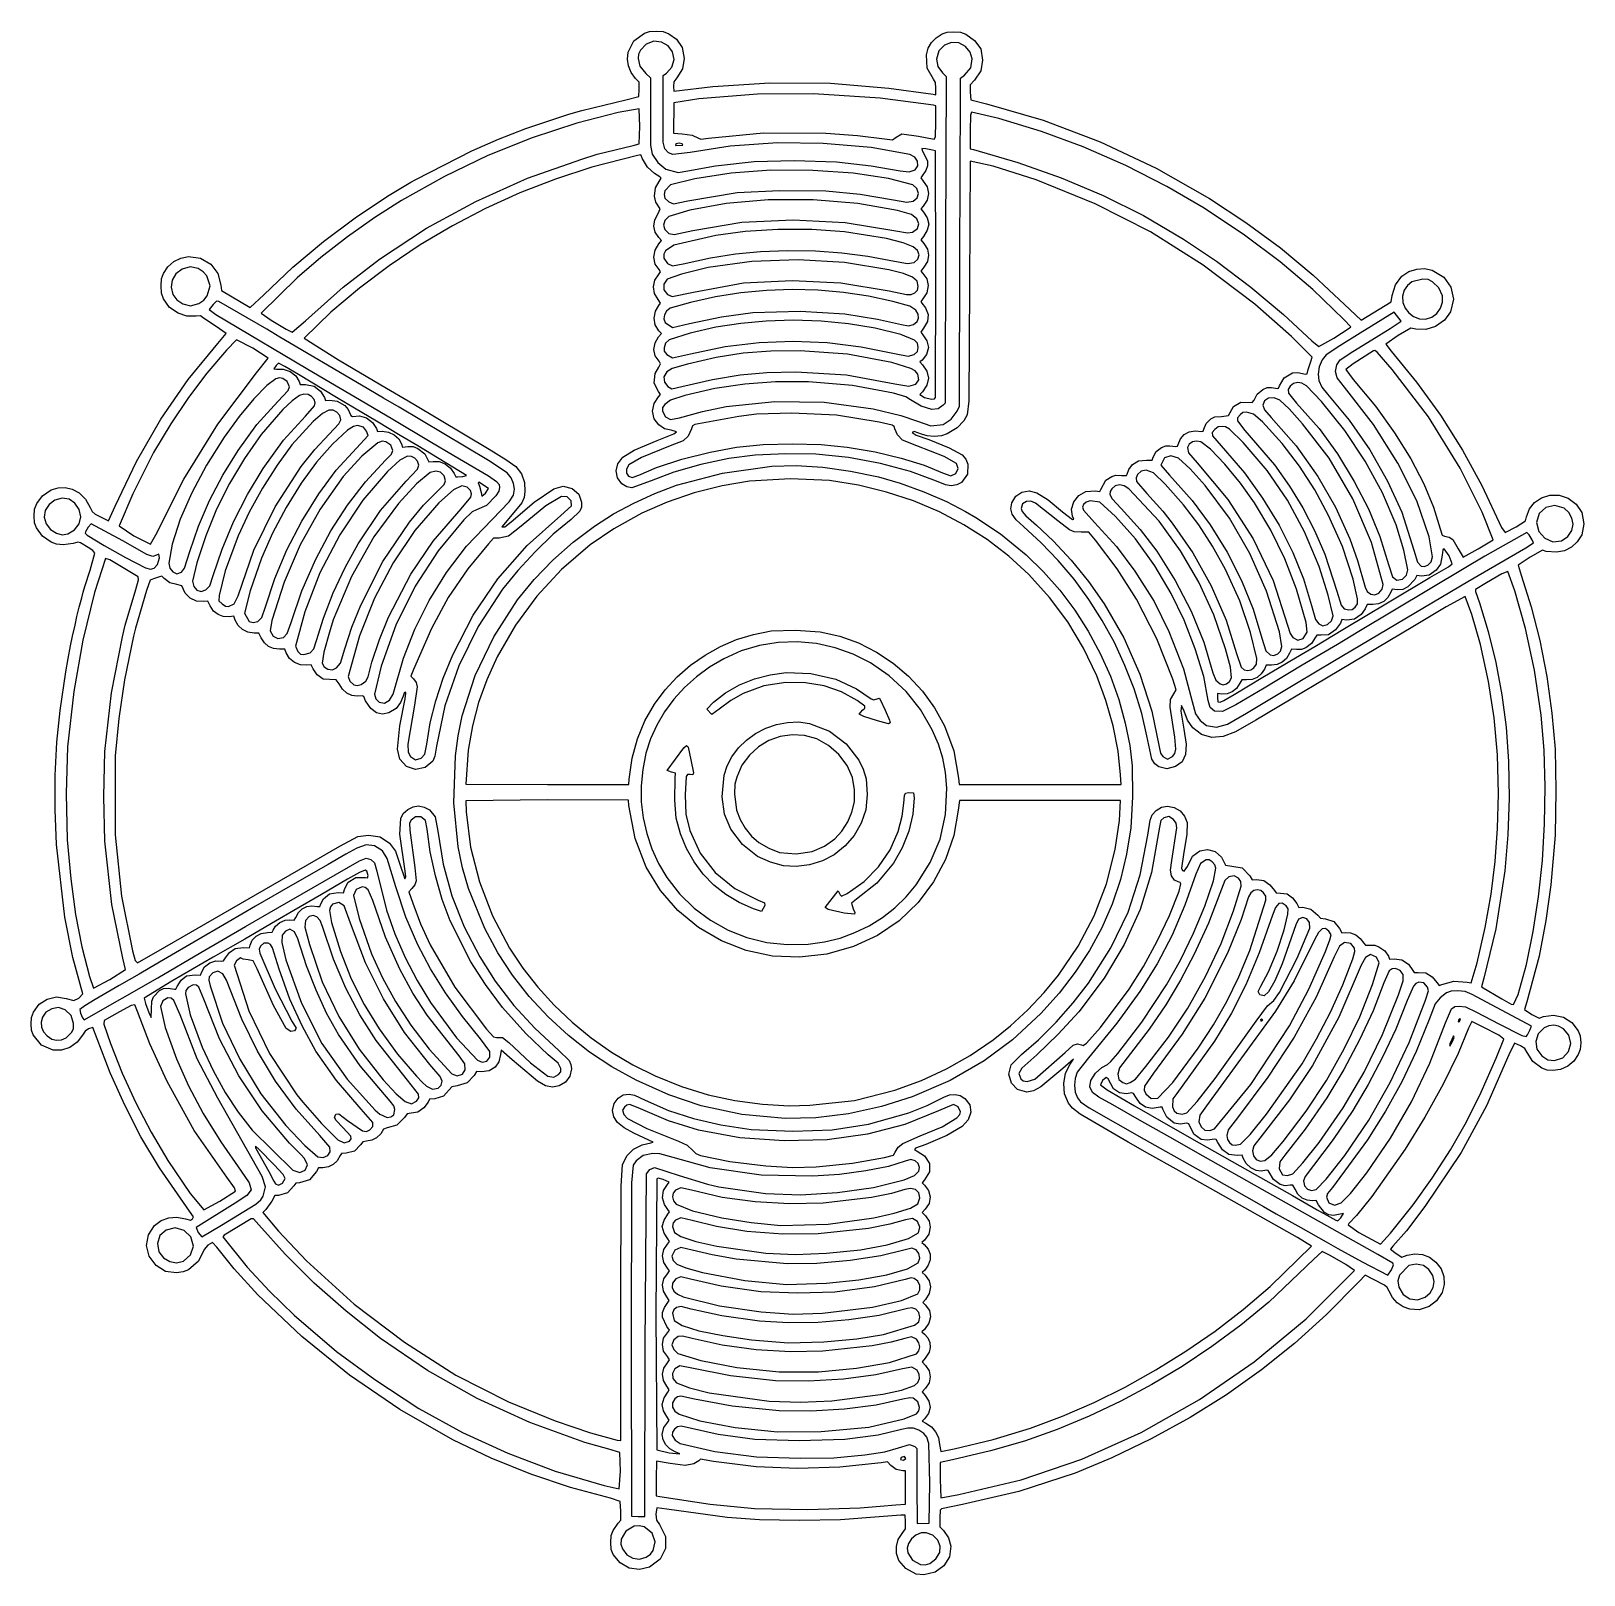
# Model space of a CAD drawing. Extents: x 27 to 178, y 70 to 220.
import ezdxf

# ---------------------------------------------------------------- set-up
doc = ezdxf.new("R2010")
doc.units = 0

msp = doc.modelspace()

# ---------------------------------------------------------------- linework, layer by layer
at = {"layer": 'Layer 1', "color": 7}
for points in [[(112.9928, 70.03764), (111.980654, 70.583261), (111.30855, 71.37489), (111.085697, 72.038973), (111.064065, 72.722731), (111.239323, 73.388101), (111.60714, 73.99702), (111.95484, 74.4239), (111.93254, 75.09795), (111.91024, 75.772), (111.48494, 75.7611), (109.39713, 75.5897), (105.64342, 75.304899), (101.6645, 75.23702), (97.793336, 75.305405), (94.66646, 75.5471), (88.805525, 76.35636), (87.819614, 76.46579), (87.745754, 75.84366), (87.790476, 75.28815), (88.085529, 74.85003), (88.666236, 73.707446), (88.678235, 72.5358), (88.156986, 71.489531), (87.137949, 70.72308), (86.144385, 70.487153), (85.157104, 70.637643), (84.277137, 71.139271), (83.605512, 71.95676), (83.413029, 72.420579), (83.376814, 73.10423), (83.412927, 73.786255), (83.589281, 74.26413), (84.072571, 74.98793), (84.343394, 75.28645), (84.342194, 76.14783), (84.284194, 77.09805), (83.33813, 77.39637), (79.466594, 78.441305), (75.602087, 79.746554), (71.787612, 81.296128), (68.066173, 83.07404), (62.932371, 85.995548), (58.025429, 89.340853), (53.412453, 93.060156), (49.16055, 97.10366), (46.869291, 99.62682), (45.169375, 101.73964), (44.766206, 102.17601), (44.29053, 101.919016), (43.93366, 101.49907), (43.403646, 100.367606), (42.417221, 99.54743), (41.899654, 99.327956), (41.272588, 99.25642), (40.192548, 99.382223), (39.296126, 99.95417), (38.617558, 100.863373), (38.361565, 101.890346), (38.532902, 102.919624), (39.136321, 103.83574), (39.772499, 104.311529), (40.50852, 104.5855), (41.3076, 104.649554), (42.132955, 104.49559), (42.626056, 104.362588), (42.827728, 104.47299), (42.901708, 104.679945), (42.51891, 105.20928), (39.601486, 109.40897), (37.821056, 112.434392), (36.244164, 115.486214), (34.838709, 118.631131), (33.572593, 121.93584), (33.149283, 123.01146), (32.724277, 122.89547), (32.39475, 122.659429), (32.147549, 122.27917), (31.632723, 121.59663), (30.921852, 121.091881), (30.112979, 120.81533), (29.304152, 120.81738), (28.176398, 121.31584), (27.376968, 122.30036), (27.200324, 122.752899), (27.16197, 123.36638), (27.201396, 123.992626), (27.384502, 124.50785), (27.940404, 125.276764), (28.723403, 125.783661), (29.631548, 125.985798), (30.562886, 125.84043), (31.293243, 125.636705), (31.806466, 125.87353), (32.193202, 126.28894), (31.211272, 129.82311), (30.444476, 133.72014), (29.638674, 140.76535), (29.499364, 144.155015), (29.511501, 147.459614), (29.674696, 150.664648), (29.988557, 153.75562), (30.519295, 157.50595), (30.757231, 158.78183), (30.994724, 160.01905), (31.191563, 160.94697), (31.425226, 162.02954), (31.605202, 162.84387), (31.840963, 163.77179), (32.073298, 164.65864), (32.220262, 165.21925), (32.370674, 165.76054), (32.87933, 167.36506), (33.333445, 168.989403), (33.162127, 169.260941), (32.694581, 169.53139), (31.948057, 170.005), (31.696735, 170.065935), (31.248935, 169.9445), (30.277483, 169.81908), (29.634311, 169.861166), (29.100207, 170.05707), (28.27644, 170.631953), (27.688302, 171.44658), (27.510196, 171.933315), (27.471255, 172.58574), (27.510381, 173.253296), (27.721891, 173.79531), (28.278419, 174.569776), (29.122498, 175.12252), (29.786118, 175.329549), (30.474431, 175.351079), (31.161169, 175.18978), (31.820063, 174.84832), (32.446515, 174.219296), (32.893943, 173.41163), (33.076897, 173.038973), (33.385299, 172.78525), (34.671022, 172.14666), (35.322013, 173.55106), (37.376608, 177.884258), (39.744778, 181.991589), (42.390871, 185.816655), (45.279239, 189.30306), (46.066822, 190.28412), (45.123877, 190.95852), (43.896341, 191.77554), (43.588823, 191.989793), (43.157439, 191.97252), (42.263743, 191.975549), (41.411253, 192.24305), (40.595481, 192.816716), (40.007683, 193.65601), (39.803684, 194.195785), (39.765048, 194.89324), (39.802875, 195.58307), (39.992431, 196.09179), (40.425357, 196.744059), (40.999722, 197.250468), (41.682903, 197.589095), (42.442275, 197.738017), (43.605003, 197.575434), (44.577933, 197.001575), (45.260644, 196.105593), (45.55271, 194.97664), (45.62523, 194.45565), (48.393783, 192.80542), (49.740734, 194.04906), (52.55371, 196.718334), (55.507775, 199.212522), (58.576553, 201.510636), (61.733667, 203.591689), (63.981561, 204.945663), (64.460385, 205.209165), (69.883346, 207.980316), (72.473779, 209.119073), (75.141539, 210.151496), (79.317162, 211.547834), (80.554384, 211.892041), (84.824506, 212.943011), (86.096288, 213.24554), (86.131288, 213.974066), (86.110235, 214.64657), (85.7628, 215.018006), (85.341962, 215.587613), (85.081605, 216.21367), (84.988387, 216.871993), (85.068965, 217.538398), (85.601394, 218.650251), (86.637197, 219.387629), (87.132382, 219.561342), (87.786029, 219.599039), (88.454725, 219.558324), (89.000674, 219.344481), (89.753609, 218.805717), (90.285579, 218.013848), (90.48859, 216.931279), (90.328261, 215.932082), (89.767046, 215.063581), (89.494135, 214.687289), (89.44692, 214.232322), (89.47517, 213.760898), (93.274579, 214.220816), (98.795333, 214.572705), (104.687364, 214.540838), (110.336981, 214.077444), (114.635984, 213.485251), (114.887294, 213.432261), (114.887294, 214.05006), (114.852323, 214.615613), (114.648924, 214.929647), (114.060234, 216.016569), (113.969184, 217.309527), (114.139566, 217.947415), (114.454793, 218.499855), (114.909075, 218.959236), (115.496624, 219.317945), (115.978743, 219.48465), (116.627144, 219.521713), (117.285514, 219.482843), (117.804234, 219.299464), (118.639779, 218.696617), (119.241174, 217.878586), (119.410774, 216.776627), (119.26423, 215.73418), (118.645434, 214.85196), (118.212334, 214.380853), (118.212334, 213.688807), (118.293934, 212.946351), (119.782474, 212.552514), (125.285382, 210.953361), (130.821263, 208.851675), (136.244702, 206.309079), (141.410284, 203.387195), (144.953358, 201.060162), (148.289289, 198.593408), (151.46379, 195.951061), (154.522574, 193.09725), (156.135464, 191.56823), (159.023404, 193.36904), (159.140064, 193.95699), (159.458358, 195.016813), (160.073464, 195.85486), (160.760703, 196.287922), (161.513969, 196.537201), (162.279325, 196.591902), (163.002834, 196.44123), (164.125368, 195.758607), (164.831629, 194.776817), (165.06848, 193.616555), (164.782784, 192.39851), (164.207302, 191.567737), (163.342184, 190.98058), (162.381694, 190.682714), (161.409354, 190.72141), (160.927204, 190.81721), (159.715004, 190.09081), (158.501104, 189.25865), (159.025084, 188.56272), (161.499594, 185.578534), (163.827615, 182.360481), (165.951623, 178.993646), (167.814094, 175.56311), (169.716754, 171.48268), (170.074964, 171.00434), (171.136614, 171.56495), (172.058884, 172.12062), (172.147284, 172.50725), (172.444096, 173.280712), (172.934729, 173.907104), (173.595679, 174.364309), (174.403444, 174.63021), (175.31914, 174.627107), (176.199794, 174.311765), (176.959278, 173.731231), (177.511464, 172.93255), (177.723444, 171.854952), (177.508464, 170.76741), (177.081078, 170.08606), (176.515742, 169.569175), (175.831961, 169.230123), (175.049244, 169.08227), (174.073044, 169.17297), (173.703754, 169.2988), (172.520874, 168.6219), (171.336944, 167.8408), (171.649854, 166.84929), (172.612485, 163.80509), (173.437874, 160.518229), (174.111118, 157.05582), (174.617314, 153.48498), (174.934112, 149.99496), (175.005044, 145.98432), (174.927092, 141.670199), (174.502114, 136.85981), (174.024548, 133.410399), (173.384464, 129.92411), (172.179044, 125.49911), (171.954884, 124.75635), (172.669774, 124.28415), (173.385044, 123.92981), (173.810334, 124.08144), (174.786434, 124.232887), (175.733553, 124.027776), (176.559987, 123.503805), (177.174034, 122.69867), (177.367641, 122.205027), (177.406014, 121.54919), (177.367768, 120.894056), (177.177144, 120.40156), (176.734981, 119.762), (176.150376, 119.276059), (175.458271, 118.965533), (174.693604, 118.85222), (174.153052, 118.893304), (173.636424, 119.09809), (172.770198, 119.744096), (172.212274, 120.59321), (172.004133, 120.982795), (171.560664, 121.25862), (170.986774, 121.50993), (170.453624, 120.36996), (168.265508, 115.445974), (165.817404, 110.91681), (162.287209, 105.661409), (160.505281, 103.315681), (159.205694, 101.83583), (158.963674, 101.5475), (159.507724, 101.12786), (160.051774, 100.76944), (160.592054, 100.94317), (161.341107, 101.085819), (162.05568, 101.021901), (162.73331, 100.752006), (163.371534, 100.27672), (163.866742, 99.639113), (164.140095, 98.895478), (164.178273, 98.111143), (163.967954, 97.35144), (163.436773, 96.518843), (162.731314, 95.99616), (161.748155, 95.654759), (160.849904, 95.71004), (160.183305, 95.956124), (159.623659, 96.33677), (159.176168, 96.847376), (158.846034, 97.48334), (158.65965, 97.838266), (158.382074, 98.04443), (157.309374, 98.60505), (156.525774, 99.00855), (155.937614, 98.4098), (152.764099, 95.220274), (149.649247, 92.402314), (146.462451, 89.844504), (143.073104, 87.43543), (139.558967, 85.237723), (135.766129, 83.147875), (131.953776, 81.300082), (128.381094, 79.82854), (122.941244, 78.049316), (117.478084, 76.77887), (115.448264, 76.38561), (115.298364, 76.235448), (115.274284, 75.49211), (115.274284, 74.63524), (115.617414, 74.28718), (116.123377, 73.575663), (116.336824, 72.75625), (116.200041, 71.727278), (115.667573, 70.86373), (114.817462, 70.249047), (113.727754, 69.96667), (112.993154, 70.03767), (112.9928, 70.03764)], [(90.825052, 206.062766), (93.513464, 206.544154), (97.256886, 206.968727), (101.134594, 207.061722), (105.260163, 206.925277), (108.60897, 206.543716), (111.434683, 206.039442), (112.296204, 205.94415), (112.865953, 206.163155), (113.135291, 206.541378), (113.120172, 206.979836), (112.853478, 207.380604), (112.368093, 207.645758), (108.623863, 208.303115), (103.971629, 208.693523), (99.538014, 208.772258), (94.929014, 208.431553), (91.072948, 207.834033), (89.388417, 207.625793), (88.957321, 207.802215), (88.615665, 208.192614), (88.463437, 208.844515), (88.44168, 211.872727), (88.44168, 215.297204), (88.770317, 215.514962), (89.290385, 216.115471), (89.524249, 216.839516), (89.361327, 217.57474), (88.925203, 218.16266), (88.294835, 218.532376), (87.549184, 218.612986), (86.816282, 218.33066), (86.240833, 217.748698), (86.054178, 217.360825), (86.01409, 216.938815), (86.189341, 216.192338), (86.771096, 215.483159), (87.204458, 215.07982), (87.204458, 211.600848), (87.227199, 208.534255), (87.371687, 207.674918), (87.925775, 206.845318), (88.712323, 206.223509), (89.897135, 205.880185), (90.825052, 206.062766), (90.825052, 206.062766)], [(115.60026, 181.4833), (116.366607, 181.970501), (116.94346, 182.76845), (117.16842, 183.25565), (117.21562, 197.561025), (117.27362, 213.454419), (117.28442, 215.042435), (117.6786, 215.336714), (118.276628, 216.049797), (118.41297, 216.915218), (118.220402, 217.558207), (117.75107, 218.118205), (117.109219, 218.469656), (116.396756, 218.500413), (115.714498, 218.227949), (115.16326, 217.669733), (114.96463, 216.873298), (115.080645, 216.172817), (115.54226, 215.539405), (115.87128, 215.191436), (115.82388, 199.365053), (115.77648, 183.53867), (115.58316, 183.33182), (115.105704, 182.986485), (114.49987, 182.9227), (113.460639, 183.243777), (112.43037, 183.85794), (111.979187, 184.160177), (110.77181, 184.48961), (106.79852, 185.258896), (102.55367, 185.60528), (99.352662, 185.604037), (96.352078, 185.38715), (93.454537, 184.943718), (90.56266, 184.26284), (89.157486, 183.827371), (88.599095, 183.40172), (88.394945, 183.103887), (88.386698, 182.76233), (88.665388, 182.19654), (89.170263, 181.942582), (90.037083, 182.12514), (92.27014, 182.731874), (94.559462, 183.196593), (99.259771, 183.697855), (104.04374, 183.624669), (108.8171, 182.97278), (111.482827, 182.350457), (113.11693, 181.79076), (114.391447, 181.347326), (115.60019, 181.48335), (115.60026, 181.4833)], [(111.051063, 209.311548), (111.584673, 209.62599), (113.204623, 209.397096), (114.730983, 209.121317), (114.866097, 209.340709), (114.887293, 210.739026), (114.887293, 212.356736), (114.674653, 212.401626), (109.499083, 213.097493), (103.017703, 213.515736), (97.590728, 213.470367), (91.921367, 213.023726), (89.476638, 212.656498), (89.464658, 209.696418), (90.305447, 209.634198), (91.273148, 209.518406), (91.864736, 209.216383), (92.111604, 209.13466), (92.831315, 209.223683), (98.184798, 209.747043), (104.21049, 209.70317), (107.304686, 209.485616), (109.899739, 209.165141), (110.685275, 209.073596), (111.051059, 209.3115), (111.051063, 209.311548)], [(53.761805, 191.50287), (57.428474, 194.786676), (60.952155, 197.497665), (65.513068, 200.48861), (70.291809, 203.096017), (75.301281, 205.326263), (80.554388, 207.185724), (82.062252, 207.655138), (85.541939, 208.508265), (86.10681, 208.683134), (86.19284, 210.364842), (86.12481, 212.054996), (84.097518, 211.70986), (80.090435, 210.6664), (75.740479, 209.247952), (71.459978, 207.530201), (67.241755, 205.509991), (63.078635, 203.184165), (60.504343, 201.537393), (57.832042, 199.642225), (55.256848, 197.643448), (52.973878, 195.68585), (49.487951, 192.26417), (50.443376, 191.56823), (51.89382, 190.70499), (52.485925, 190.41502), (53.76181, 191.50287), (53.761805, 191.50287)], [(153.45873, 189.84772), (154.95443, 190.80624), (155.13567, 190.9335), (154.43973, 191.64879), (151.444461, 194.547698), (148.280871, 197.239479), (144.813683, 199.831938), (140.90762, 202.432882), (137.295227, 204.542426), (133.305968, 206.559662), (129.17389, 208.374161), (125.13304, 209.875497), (121.005754, 211.120175), (118.32914, 211.750413), (118.232931, 211.437234), (118.21233, 209.974887), (118.21233, 208.199361), (118.54096, 208.115171), (122.841671, 206.875727), (127.043351, 205.389268), (131.110491, 203.669563), (135.00758, 201.730382), (138.89713, 199.430448), (142.098381, 197.288023), (145.418913, 194.788106), (148.59094, 192.142907), (151.34668, 189.564636), (152.01611, 189.018176), (153.45873, 189.847716), (153.45873, 189.84772)], [(90.360348, 208.539765), (90.306078, 208.670941), (89.988208, 208.734685), (89.666173, 208.671099), (89.645387, 208.494376), (90.360348, 208.539766), (90.360348, 208.539765)], [(114.849, 184.08691), (114.8698, 196.12759), (114.8486, 207.994285), (114.57796, 208.047995), (113.9208, 208.179886), (113.52489, 208.221463), (113.55489, 208.054374), (114.082062, 206.998445), (114.083204, 206.550239), (113.92345, 206.079853), (113.56692, 205.561206), (113.429172, 205.367416), (113.64442, 205.067062), (114.035672, 204.504193), (114.167574, 203.862835), (114.039898, 203.21684), (113.65242, 202.64006), (113.41818, 202.358634), (113.67913, 202.050497), (114.031432, 201.494516), (114.19145, 200.886063), (114.038131, 200.295147), (113.68463, 199.703559), (113.41818, 199.359161), (113.72363, 199.004949), (114.074301, 198.464583), (114.188885, 197.866591), (114.067692, 197.267163), (113.71103, 196.722484), (113.41816, 196.341684), (113.61364, 196.114984), (114.007983, 195.590882), (114.140465, 194.926064), (114.010785, 194.242436), (113.61864, 193.661904), (113.426872, 193.387283), (113.53134, 193.220984), (113.8984, 192.78479), (114.15809, 192.137044), (114.078139, 191.453687), (113.67748, 190.793054), (113.41777, 190.431774), (113.62132, 190.170504), (114.007117, 189.587024), (114.19028, 188.934994), (113.984111, 188.255257), (113.55955, 187.692744), (113.328, 187.527874), (113.60063, 187.247594), (114.022952, 186.622632), (114.18858, 185.962074), (114.00597, 185.27051), (113.58414, 184.646064), (113.34045, 184.360804), (113.793122, 184.092113), (114.47954, 183.913834), (114.754222, 183.945121), (114.84868, 184.086914), (114.849, 184.08691)], [(116.6788, 82.18388), (120.447288, 83.086056), (124.0603, 84.19239), (127.155863, 85.340969), (130.225937, 86.669316), (133.255806, 88.16873), (136.230755, 89.83051), (139.136068, 91.645953), (141.957031, 93.606359), (144.678926, 95.703025), (147.28704, 97.92725), (151.30801, 101.81858), (149.93547, 102.67642), (138.20119, 109.29028), (135.64942, 110.72709), (133.52295, 111.92041), (128.889984, 114.609968), (128.124009, 115.191935), (127.73794, 115.69154), (127.356056, 116.582688), (127.28042, 117.60156), (127.46114, 118.606114), (127.92293, 119.48073), (128.21754, 119.96402), (127.19556, 119.03886), (125.076414, 117.257761), (124.343203, 116.88076), (123.70387, 116.76559), (122.815095, 117.006643), (122.206254, 117.635699), (121.969344, 118.49135), (122.19636, 119.41219), (123.19129, 120.41503), (124.836526, 121.833635), (126.548185, 123.545373), (128.203474, 125.419466), (129.6796, 127.32514), (131.862576, 130.741931), (133.5259, 134.203048), (134.709441, 137.80744), (135.45307, 141.65406), (135.65455, 143.12894), (135.852958, 143.641798), (136.244589, 144.071669), (136.764175, 144.366635), (137.34645, 144.47478), (138.001778, 144.350727), (138.574749, 144.015015), (139.01034, 143.513313), (139.25353, 142.89129), (139.221403, 141.761444), (138.90201, 139.79435), (138.71569, 138.477631), (138.787328, 138.237475), (138.97331, 138.17438), (139.28467, 138.63834), (139.767415, 139.615483), (140.48233, 140.13994), (141.237627, 140.282982), (141.960073, 140.068166), (142.568432, 139.540797), (142.98147, 138.74618), (143.59325, 138.65878), (144.600345, 138.483921), (145.31806, 137.72881), (145.55287, 137.33273), (145.98482, 137.35273), (146.68872, 137.25913), (147.276709, 136.854404), (147.70803, 136.31674), (147.879678, 136.084075), (148.29089, 136.04791), (148.93594, 135.97581), (149.452398, 135.607459), (149.88076, 135.03624), (150.06743, 134.66788), (150.47508, 134.67788), (151.253693, 134.483691), (151.90953, 133.92678), (152.196424, 133.632991), (152.66187, 133.55998), (153.488918, 133.308551), (154.03581, 132.62852), (154.25049, 132.18565), (154.59361, 132.23265), (155.095278, 132.201908), (155.592811, 131.996653), (156.034576, 131.647363), (156.36894, 131.18452), (156.534166, 130.997426), (156.97318, 131.00156), (157.44342, 130.998693), (157.84562, 130.84542), (158.416464, 130.442775), (158.76467, 129.92577), (158.88352, 129.64125), (159.30941, 129.68525), (160.07782, 129.59845), (160.705814, 129.150135), (161.14087, 128.54552), (161.26745, 128.355213), (161.66511, 128.36625), (162.40291, 128.31635), (162.994045, 127.94345), (163.45543, 127.3739), (163.675248, 127.098118), (163.95301, 127.1828), (165.116393, 127.521944), (166.39091, 127.42512), (166.77978, 127.36712), (167.374558, 129.288324), (168.16237, 132.72347), (168.723336, 135.938633), (169.115174, 139.110709), (169.34642, 142.327205), (169.42561, 145.67563), (169.328759, 149.441347), (169.015825, 153.032766), (168.473489, 156.560625), (167.68843, 160.13566), (166.842358, 163.042999), (166.20321, 164.78216), (164.37058, 163.78434), (161.28312, 161.95215), (156.33424, 159.01378), (145.89518, 152.81173), (143.9271, 151.67542), (142.747891, 151.222592), (141.646448, 151.141744), (140.656008, 151.429586), (139.80981, 152.08283), (139.282266, 152.807149), (138.95999, 153.69316), (138.71415, 154.2202), (138.652479, 153.673275), (138.93151, 151.95167), (139.142552, 150.492239), (139.096129, 149.474619), (138.767351, 148.785587), (138.13133, 148.31192), (137.280871, 148.088109), (136.49924, 148.30112), (136.103441, 148.593332), (135.835418, 149.043274), (135.34714, 151.28563), (134.847974, 153.445776), (134.10565, 155.84407), (133.22383, 158.116948), (132.192772, 160.32823), (131.021454, 162.464764), (129.718849, 164.513401), (128.293933, 166.460991), (126.755683, 168.294385), (125.113074, 170.000431), (123.37508, 171.56598), (122.680164, 172.214752), (122.2841, 172.774256), (122.156334, 173.308277), (122.26631, 173.8806), (122.652045, 174.522847), (123.224491, 174.91262), (123.920292, 175.02484), (124.67609, 174.83443), (125.776461, 174.155426), (127.15692, 173.01764), (128.139419, 172.247735), (128.265075, 172.282351), (128.14925, 172.59572), (128.030693, 173.267395), (128.256205, 173.980634), (128.751103, 174.597541), (129.4407, 174.98022), (130.31957, 175.02652), (130.789441, 174.98747), (130.89386, 175.18332), (131.37059, 176.08048), (131.93407, 176.41922), (132.348568, 176.548439), (132.88035, 176.53998), (133.362475, 176.52225), (133.44563, 176.64894), (133.606878, 177.111336), (133.9605, 177.58802), (134.54865, 177.944261), (135.32283, 178.02466), (135.85578, 177.99806), (135.96125, 178.3029), (136.255328, 178.841743), (136.77886, 179.22283), (137.190366, 179.39401), (137.58259, 179.39857), (138.15803, 179.33367), (138.319876, 179.361606), (138.39641, 179.54456), (138.609607, 180.082391), (138.973836, 180.495699), (139.454842, 180.757137), (140.01837, 180.83936), (140.63248, 180.80466), (140.795354, 180.832193), (140.8726, 181.02612), (141.110349, 181.572629), (141.55683, 182.01794), (141.942116, 182.215463), (142.5777, 182.24461), (143.26608, 182.34891), (143.75171, 183.21522), (144.463255, 183.618476), (145.54218, 183.58887), (145.74529, 183.81796), (146.036703, 184.411913), (146.58736, 184.87058), (146.998031, 185.045106), (147.42962, 185.05425), (147.9976, 184.96165), (148.118401, 184.978239), (148.21008, 185.20986), (148.664813, 186.00496), (149.47179, 186.48023), (149.976879, 186.515413), (150.73615, 186.34619), (150.888183, 186.384814), (150.99508, 186.78778), (151.23832, 187.58165), (151.38535, 187.98046), (149.381934, 189.982681), (145.81029, 193.12032), (140.818707, 196.906268), (135.699671, 200.132847), (130.333835, 202.86792), (124.60185, 205.179345), (120.443933, 206.510777), (118.22409, 207.002145), (118.14049, 194.9801), (118.069884, 183.764256), (117.912206, 182.388702), (117.58914, 181.83714), (116.948774, 181.140143), (115.99871, 180.57003), (115.434926, 180.358826), (114.73267, 180.31851), (114.038355, 180.356475), (113.49545, 180.53868), (112.771686, 180.799998), (112.57929, 180.70547), (112.99283, 180.4337), (114.19139, 180.00857), (116.176488, 179.203145), (117.42453, 178.5338), (117.796192, 178.104117), (118.000003, 177.623761), (117.951111, 176.643335), (117.371926, 175.857121), (116.912871, 175.619532), (116.35652, 175.52972), (115.82817, 175.608965), (114.95371, 175.96628), (112.436696, 176.913133), (109.526953, 177.69168), (106.404678, 178.261637), (103.25007, 178.58272), (100.327739, 178.634916), (97.372902, 178.49812), (94.804318, 178.156006), (92.08906, 177.586189), (89.490708, 176.85329), (87.272842, 176.02193), (85.411681, 175.33202), (84.921954, 175.415519), (84.455851, 175.73031), (84.023587, 176.304041), (83.89197, 176.962003), (84.059426, 177.645265), (84.524381, 178.2949), (85.630171, 178.972583), (87.861764, 179.91713), (89.493703, 180.564761), (89.736121, 180.76564), (89.208816, 180.90303), (88.577859, 181.033144), (88.042638, 181.42074), (87.571434, 182.030779), (87.416483, 182.74722), (87.58058, 183.503219), (88.008762, 184.13954), (88.195169, 184.387935), (88.008632, 184.66336), (87.564252, 185.478908), (87.663628, 186.3983), (88.018649, 187.04023), (88.199461, 187.339945), (88.046849, 187.59376), (87.684627, 188.112478), (87.557233, 188.742131), (87.665971, 189.393109), (88.012149, 189.9758), (88.282707, 190.27738), (88.043231, 190.55012), (87.685354, 191.121305), (87.569916, 191.76458), (87.71018, 192.455656), (88.043853, 192.99191), (88.193413, 193.228891), (87.948233, 193.58948), (87.620633, 194.171607), (87.523367, 194.823136), (87.654143, 195.456292), (88.010673, 195.9833), (88.197441, 196.248981), (88.046843, 196.48629), (87.679087, 197.018556), (87.551074, 197.672254), (87.663861, 198.354781), (88.018503, 198.973537), (88.296948, 199.298837), (88.01952, 199.584495), (87.676052, 200.105058), (87.549859, 200.701245), (87.642414, 201.319843), (87.95519, 201.90764), (88.161867, 202.358341), (87.723946, 203.028763), (87.604314, 203.605346), (87.69052, 204.400807), (88.064248, 205.033331), (88.248068, 205.347876), (88.130578, 205.487467), (87.595781, 205.7936), (86.921506, 206.419086), (86.432459, 207.224405), (86.273775, 207.5946), (85.946531, 207.54341), (81.52099, 206.415978), (77.993913, 205.247594), (74.564277, 203.906531), (71.235727, 202.39482), (68.011912, 200.714489), (64.896478, 198.867568), (61.893071, 196.856085), (59.005339, 194.682071), (56.236929, 192.347553), (53.644835, 189.827083), (56.969869, 187.740633), (61.068166, 185.324083), (64.27721, 183.424993), (71.584552, 179.061853), (73.208405, 178.083753), (74.150401, 177.394382), (74.699294, 176.670833), (74.999431, 175.840769), (75.04819, 174.963223), (74.965938, 174.379475), (74.751601, 173.864947), (73.647511, 172.565723), (72.793764, 171.538273), (73.108147, 171.563273), (73.711027, 172.041573), (75.955266, 173.937269), (77.845125, 175.221393), (78.760036, 175.478601), (79.626015, 175.277693), (80.282127, 174.730256), (80.538612, 173.949733), (80.527502, 173.468007), (80.384418, 173.074357), (79.521956, 172.249673), (77.793361, 170.827494), (76.023293, 169.140639), (74.343866, 167.323316), (72.887192, 165.509733), (70.524093, 161.877782), (68.650581, 158.083888), (67.295205, 154.195974), (66.486516, 150.281963), (66.324037, 149.306957), (66.11627, 148.853253), (65.36093, 148.213767), (64.44915, 148.036971), (63.568867, 148.312511), (62.908021, 149.030033), (62.69202, 150.000213), (62.923112, 152.247619), (63.43625, 154.867603), (63.50815, 155.435266), (63.453409, 155.514228), (63.34377, 155.423193), (63.233242, 155.152553), (62.981681, 154.516406), (62.564956, 153.940333), (61.863053, 153.534026), (61.234115, 153.399364), (60.652375, 153.536437), (60.092065, 153.945333), (59.59281, 154.684483), (59.432537, 155.104094), (59.283613, 155.183363), (58.79197, 155.137563), (58.253611, 155.209902), (57.77783, 155.436714), (57.372767, 155.812441), (57.04656, 156.331523), (56.737255, 156.707153), (55.491735, 156.793553), (54.906313, 157.193499), (54.499511, 157.785183), (54.329417, 158.180573), (53.908376, 158.127973), (53.283433, 158.160688), (52.70706, 158.395772), (52.230969, 158.801726), (51.90687, 159.347053), (51.76955, 159.706623), (51.257323, 159.702623), (50.669821, 159.763251), (50.185318, 159.960173), (49.788994, 160.302445), (49.466034, 160.799123), (49.239073, 161.248733), (48.780084, 161.246733), (48.18905, 161.33243), (47.672135, 161.584264), (47.253515, 161.98535), (46.957368, 162.518803), (46.820781, 162.876453), (46.378039, 162.830153), (45.79977, 162.851672), (45.289826, 163.039131), (44.859558, 163.38608), (44.520319, 163.886073), (44.285599, 164.351053), (43.881008, 164.303553), (43.195307, 164.346538), (42.598262, 164.630611), (42.118393, 165.134894), (41.78422, 165.838513), (41.310625, 165.973833), (40.611181, 166.116843), (40.065288, 166.548543), (39.840907, 166.769853), (39.610099, 166.707243), (39.036446, 166.494443), (38.694772, 166.395943), (38.356616, 165.392283), (37.293357, 161.720853), (37.096992, 160.947593), (36.207821, 156.733303), (35.663533, 152.984179), (35.318994, 149.348643), (35.31873, 141.693333), (35.943992, 135.746384), (36.984546, 130.442343), (37.264019, 129.531108), (37.47221, 129.302703), (40.134808, 130.816573), (57.085857, 140.606333), (58.84617, 141.546219), (59.869606, 141.654093), (61.017154, 141.509239), (61.901378, 140.893093), (62.508593, 140.102221), (62.929759, 138.845163), (63.38568, 137.440383), (63.49314, 137.619668), (63.42414, 138.173683), (62.921357, 141.750763), (62.998313, 143.279452), (63.254639, 143.76542), (63.683017, 144.150293), (64.203259, 144.410538), (64.734069, 144.492101), (65.268298, 144.395085), (65.7988, 144.119593), (66.334499, 143.441568), (66.598652, 142.037903), (67.106649, 138.858254), (67.9537, 135.775621), (69.142133, 132.783051), (70.674279, 129.873593), (72.168695, 127.530593), (73.967272, 125.150333), (76.021535, 122.945162), (78.331806, 120.782913), (79.326021, 119.823777), (79.503161, 119.446392), (79.547468, 119.020453), (79.399385, 118.307328), (78.967649, 117.731153), (78.380582, 117.357926), (77.708643, 117.247153), (77.050606, 117.375613), (76.254414, 117.810099), (73.813641, 119.891773), (72.750404, 120.815213), (72.665424, 120.409243), (72.526379, 119.709181), (72.145345, 119.170558), (71.566802, 118.833948), (70.835227, 118.739923), (70.343468, 118.765223), (70.115853, 118.366683), (69.432615, 117.652573), (68.46627, 117.378983), (67.968729, 117.275093), (67.166759, 116.353033), (66.323587, 116.111293), (65.801102, 116.081793), (65.664128, 115.778043), (65.240864, 115.222382), (64.657787, 114.814943), (64.011429, 114.706473), (63.640338, 114.653177), (63.359621, 114.292103), (62.621536, 113.568388), (61.674629, 113.314593), (61.323364, 113.179273), (61.061218, 112.713645), (60.66995, 112.339548), (60.196101, 112.090506), (59.686211, 112.000043), (59.327886, 111.952422), (59.096917, 111.646073), (58.508925, 111.045698), (57.698713, 110.840153), (57.273682, 110.807387), (57.123218, 110.605023), (56.839272, 110.111883), (56.456227, 109.744974), (55.99095, 109.516143), (55.460312, 109.437233), (55.033718, 109.437233), (54.846865, 109.068493), (54.146864, 108.268014), (53.184933, 107.979073), (52.830216, 107.937163), (52.644556, 107.679493), (52.015293, 106.999398), (51.138429, 106.741853), (50.79217, 106.741853), (50.505658, 106.196623), (49.921494, 105.396603), (49.623842, 105.085063), (51.146851, 103.270399), (53.87094, 100.413363), (58.49845, 96.221016), (63.354192, 92.510813), (68.360664, 89.336852), (73.440363, 86.753233), (77.963955, 84.901053), (81.405001, 83.736439), (83.97608, 83.039683), (84.34338, 82.985083), (84.34338, 96.177173), (84.36351, 107.630518), (84.491521, 109.759143), (84.945537, 110.606654), (85.566306, 111.230943), (86.416367, 111.660753), (87.255827, 111.845373), (87.467052, 111.915376), (87.071659, 112.114693), (85.619265, 112.778053), (84.652516, 113.311028), (84.011343, 113.827689), (83.657116, 114.369103), (83.551203, 114.976333), (83.683463, 115.644114), (84.077681, 116.169613), (84.558254, 116.484679), (85.141009, 116.562333), (85.677896, 116.459446), (86.701834, 115.987783), (88.971673, 114.995723), (91.392719, 114.204419), (94.039424, 113.593267), (96.986241, 113.141663), (101.00721, 112.971283), (104.841771, 113.104033), (108.36287, 113.665393), (112.256421, 114.742807), (114.044875, 115.453078), (115.66863, 116.256743), (116.222849, 116.484616), (116.752116, 116.543253), (117.25035, 116.43296), (117.71147, 116.154043), (118.17255, 115.541079), (118.276577, 114.821026), (118.032174, 114.083396), (117.44796, 113.417703), (115.937714, 112.550993), (113.93192, 111.692593), (112.90735, 111.328933), (112.811959, 111.173528), (113.07665, 111.037323), (113.776096, 110.580802), (114.26504, 109.853073), (114.257185, 109.042672), (113.79519, 108.250653), (113.55657, 107.978883), (113.79726, 107.754053), (114.189693, 107.211956), (114.332814, 106.596159), (114.224683, 105.975114), (113.86336, 105.417273), (113.56271, 105.107483), (113.87916, 104.764163), (114.254555, 104.239673), (114.34429, 103.663073), (114.199517, 103.002883), (113.79904, 102.428283), (113.53805, 102.174373), (113.74337, 102.002993), (114.14734, 101.530843), (114.330884, 101.052092), (114.327619, 100.511144), (114.148987, 99.975703), (113.80643, 99.513473), (113.57578, 99.292493), (113.85415, 99.022143), (114.236861, 98.481612), (114.368998, 97.877063), (114.25006, 97.254461), (113.87955, 96.659773), (113.62578, 96.370753), (113.86184, 96.155143), (114.255412, 95.611147), (114.37394, 94.990749), (114.219168, 94.354506), (113.79284, 93.762973), (113.53664, 93.512493), (113.79632, 93.309263), (114.104994, 92.956353), (114.291067, 92.507608), (114.340052, 92.020688), (114.23746, 91.553253), (113.85083, 90.985753), (113.57268, 90.629333), (113.8805, 90.263603), (114.228121, 89.740886), (114.342709, 89.166002), (114.224442, 88.593891), (113.8735, 88.079493), (113.57269, 87.723033), (113.86555, 87.359533), (114.217996, 86.813527), (114.34425, 86.202713), (114.176801, 85.625973), (113.79759, 85.095373), (113.55235, 84.871383), (113.92982, 84.678293), (114.458454, 84.316555), (114.861264, 83.843172), (115.128734, 83.272961), (115.25135, 82.620743), (115.38109, 81.920073), (116.67874, 82.184503), (116.6788, 82.18388)], [(90.853322, 203.131907), (95.633029, 203.947686), (99.731082, 204.15236), (104.21626, 204.103532), (107.535793, 203.785209), (110.77926, 203.23938), (112.05908, 203.026314), (112.67587, 203.120355), (113.064627, 203.434675), (113.189131, 203.872093), (113.05098, 204.327885), (112.65177, 204.697326), (110.28636, 205.304749), (106.868792, 205.829513), (102.949108, 206.100164), (98.889726, 206.104226), (95.053061, 205.82922), (91.504006, 205.263888), (89.159908, 204.685925), (88.607807, 204.101595), (88.531386, 203.743359), (88.613739, 203.401487), (88.986104, 203.03252), (89.453531, 202.857881), (90.853302, 203.131907), (90.853322, 203.131907)], [(91.313647, 200.254511), (96.084134, 201.073975), (101.03954, 201.311354), (106.098449, 201.056527), (111.00492, 200.253819), (112.14893, 200.030516), (112.61599, 200.112436), (113.091929, 200.456125), (113.23246, 200.923798), (113.043006, 201.409868), (112.52899, 201.808744), (111.18191, 202.196402), (107.321863, 202.892798), (103.005578, 203.250951), (98.619609, 203.254781), (94.55051, 202.888209), (91.02252, 202.231065), (88.990204, 201.63768), (88.616714, 201.229632), (88.495274, 200.785299), (88.625384, 200.355197), (89.006544, 199.98984), (89.517752, 199.881773), (91.313696, 200.254511), (91.313647, 200.254511)], [(90.40047, 197.053401), (93.052415, 197.634027), (95.465374, 198.021065), (97.871911, 198.243946), (100.50459, 198.332102), (103.208694, 198.295174), (105.764157, 198.116031), (108.280092, 197.783669), (110.86561, 197.287081), (112.148316, 197.071045), (112.79863, 197.173952), (113.154484, 197.491531), (113.254274, 197.89658), (113.102317, 198.320485), (112.70293, 198.694633), (111.723146, 199.084564), (110.111662, 199.494234), (106.03343, 200.146445), (102.873874, 200.354892), (99.576414, 200.361443), (96.385408, 200.172952), (93.545217, 199.79627), (89.478623, 198.832883), (88.673184, 198.314701), (88.507002, 197.968163), (88.521057, 197.592529), (88.855064, 197.070672), (89.356565, 196.83133), (90.40047, 197.053401), (90.40047, 197.053401)], [(91.380079, 194.30685), (96.23656, 195.185771), (100.96467, 195.43296), (105.674355, 195.193083), (110.3637, 194.41508), (112.04504, 194.06104), (112.483275, 194.064678), (112.846635, 194.213055), (113.094465, 194.478634), (113.18611, 194.83388), (113.066746, 195.357001), (112.629116, 195.758476), (111.753916, 196.106411), (110.32184, 196.46891), (106.041885, 197.171564), (101.545744, 197.440676), (97.059846, 197.273673), (92.810617, 196.66798), (90.227649, 196.050769), (88.850136, 195.54089), (88.510159, 195.058404), (88.517993, 194.50907), (88.859751, 194.072023), (89.317532, 193.88822), (91.380079, 194.30685), (91.380079, 194.30685)], [(43.421823, 193.19634), (43.906208, 193.526595), (44.248936, 193.942626), (44.511556, 194.914022), (44.213954, 195.87454), (43.856405, 196.276973), (43.360403, 196.58819), (42.604336, 196.743736), (41.816689, 196.51859), (41.20705, 196.06345), (40.83932, 195.466989), (40.734889, 194.787028), (40.915144, 194.08139), (41.283607, 193.534331), (41.866222, 193.14772), (42.621761, 192.965576), (43.421819, 193.19642), (43.421823, 193.19634)], [(91.015476, 191.25488), (94.112786, 191.891686), (97.140893, 192.31133), (101.737056, 192.448246), (106.07209, 192.18539), (109.226679, 191.665249), (111.56226, 191.14432), (112.23248, 191.035146), (112.72336, 191.17102), (113.064408, 191.442892), (113.217981, 191.777746), (113.179841, 192.149622), (112.94575, 192.53256), (112.353585, 192.923704), (110.70794, 193.38846), (108.343917, 193.902474), (105.920589, 194.266537), (103.455053, 194.480722), (100.964406, 194.545099), (98.465745, 194.45974), (95.976167, 194.224716), (93.51277, 193.840099), (91.092651, 193.30596), (89.137127, 192.72785), (88.786637, 192.453609), (88.573161, 192.09152), (88.518391, 191.702334), (88.644018, 191.3468), (89.347891, 190.87255), (91.015476, 191.25485), (91.015476, 191.25488)], [(162.96037, 191.86533), (163.466033, 192.241633), (163.82714, 192.751126), (164.013654, 193.333904), (163.99554, 193.93006), (163.659694, 194.704665), (163.05555, 195.28379), (162.619031, 195.506914), (162.09681, 195.55054), (161.02574, 195.285495), (160.623111, 194.954051), (160.30888, 194.48987), (160.126842, 193.890186), (160.160955, 193.299368), (160.376497, 192.751785), (160.738746, 192.281808), (161.21298, 191.923804), (161.764477, 191.712144), (162.358514, 191.681196), (162.96037, 191.86533), (162.96037, 191.86533)], [(61.923648, 154.75672), (62.26952, 155.31733), (63.286863, 158.82052), (64.362764, 161.620732), (65.761789, 164.413277), (67.4433, 167.125532), (69.366655, 169.68487), (71.856557, 172.2753), (73.517516, 173.968424), (73.940172, 174.62249), (74.03, 175.184562), (73.950996, 175.760891), (73.71533, 176.30804), (73.335168, 176.78257), (71.507203, 177.97488), (62.846651, 183.14112), (61.338786, 184.028), (59.212311, 185.28513), (51.286359, 189.94366), (50.010474, 190.69222), (45.370892, 193.39551), (45.153262, 193.427442), (44.813624, 193.09477), (44.446323, 192.601), (45.080918, 192.12826), (46.105493, 191.5093), (53.838129, 186.9314), (56.196583, 185.54158), (59.018995, 183.87465), (62.22804, 181.97788), (65.862379, 179.82911), (68.143507, 178.45971), (71.502226, 176.49586), (72.294821, 175.94095), (72.535124, 175.656345), (72.589773, 175.34933), (72.520017, 175.005235), (72.238723, 174.56871), (71.310843, 173.63093), (70.339646, 173.20621), (69.938393, 172.990119), (69.137854, 172.21599), (66.619478, 169.236008), (64.391575, 165.79075), (62.530995, 162.015927), (61.114585, 158.04725), (60.450043, 155.32682), (60.5969, 154.894739), (60.928165, 154.55619), (61.440515, 154.458395), (61.923648, 154.75672), (61.923648, 154.75672)], [(91.109437, 188.31313), (94.448011, 189.025684), (97.759504, 189.40853), (101.050159, 189.549101), (104.334624, 189.417384), (107.650679, 189.010287), (111.0361, 188.32472), (112.20933, 188.102207), (112.772, 188.25012), (113.095792, 188.54442), (113.18611, 188.9379), (113.104237, 189.335775), (112.827191, 189.653812), (111.49901, 190.19037), (108.988295, 190.79436), (106.412349, 191.224751), (103.766448, 191.482164), (101.04587, 191.56722), (98.444302, 191.494932), (95.978877, 191.271592), (93.553174, 190.885237), (91.070774, 190.3239), (89.040134, 189.66813), (88.669355, 189.340214), (88.538752, 188.90616), (88.55101, 188.560438), (88.809253, 188.24407), (89.341165, 187.93409), (91.109437, 188.31314), (91.109437, 188.31313)], [(162.58298, 167.83102), (162.907416, 168.152125), (163.034454, 168.656774), (162.71315, 170.57068), (161.510703, 174.057873), (159.687398, 177.735339), (157.326414, 181.45601), (154.51093, 185.07282), (153.794659, 186.003758), (153.6278, 186.60909), (153.772077, 187.237181), (154.10177, 187.74861), (155.32898, 188.55277), (157.14615, 189.67565), (158.941, 190.78786), (160.00317, 191.48434), (159.30797, 192.3415), (156.02492, 190.33356), (154.06714, 189.10352), (152.73675, 188.22111), (152.343746, 187.728632), (152.064956, 187.059202), (151.939394, 186.346202), (152.00607, 185.72301), (152.325949, 185.075006), (152.85675, 184.4028), (154.965303, 181.887638), (156.948653, 179.01921), (158.688736, 175.984687), (160.06749, 172.97124), (161.2443, 169.27518), (161.581071, 168.136921), (161.92556, 167.75245), (162.247869, 167.688914), (162.58298, 167.83105), (162.58298, 167.83102)], [(39.271025, 170.76744), (41.974603, 176.18029), (45.271463, 181.513058), (49.035502, 186.46469), (50.162521, 187.89523), (48.679178, 188.85213), (47.076688, 189.6573), (46.116331, 188.66174), (44.219819, 186.451161), (42.425216, 184.086978), (40.707895, 181.534713), (39.043228, 178.75989), (37.038251, 174.738178), (35.705096, 171.65011), (37.134671, 170.680984), (38.744733, 169.8614), (39.271025, 170.76744), (39.271025, 170.76744)], [(90.260291, 185.152), (93.245493, 185.835967), (95.907432, 186.277526), (98.509858, 186.510467), (101.31652, 186.56858), (106.225385, 186.267714), (110.9031, 185.4182), (112.26243, 185.174629), (112.94364, 185.3617), (113.224171, 185.80675), (113.1328, 186.3601), (112.893893, 186.654325), (112.455211, 186.91058), (110.62212, 187.46619), (106.318176, 188.289643), (101.74181, 188.605), (98.873688, 188.578694), (96.213126, 188.367447), (93.583501, 187.950292), (90.808192, 187.30626), (89.334587, 186.886781), (88.810765, 186.55848), (88.502885, 186.073835), (88.57085, 185.55667), (88.915519, 185.145233), (89.285815, 184.91816), (90.260291, 185.152), (90.260291, 185.152)], [(167.48009, 169.42183), (168.93392, 170.27437), (167.845365, 172.982814), (165.72409, 177.22419), (162.639091, 182.195331), (159.12102, 186.81266), (157.680623, 188.490186), (157.450668, 188.65445), (157.3128, 188.60124), (155.34831, 187.35868), (154.63305, 186.78639), (155.34831, 185.84321), (157.523931, 183.231496), (159.35831, 180.66521), (160.927014, 178.131921), (162.194026, 175.725697), (163.152678, 173.46053), (163.7963, 171.35041), (163.971323, 170.74592), (164.18896, 170.63025), (164.64983, 170.536539), (165.000934, 170.330305), (165.54005, 169.43297), (166.00102, 168.6023), (167.48009, 169.42183), (167.48009, 169.42183)], [(69.029291, 176.44223), (69.370287, 176.52863), (64.66382, 179.4067), (62.96264, 180.41248), (60.642849, 181.78839), (58.516374, 183.04736), (56.776531, 184.08429), (53.103529, 186.29751), (51.764473, 187.08611), (51.160018, 187.41162), (50.933215, 187.19432), (50.705758, 186.866531), (50.957725, 186.82153), (51.598019, 186.84521), (52.270755, 186.6036), (52.829867, 186.189378), (53.146171, 185.62745), (53.240731, 185.35239), (53.771411, 185.34439), (54.611396, 185.17248), (55.224771, 184.687069), (55.61563, 184.09737), (55.719539, 183.79699), (56.14385, 183.82329), (56.856393, 183.717766), (57.569506, 183.32326), (57.903706, 182.924513), (58.163819, 182.33912), (58.343045, 182.24902), (58.992427, 182.319768), (59.675295, 182.10667), (60.26688, 181.673043), (60.642411, 181.0822), (60.747271, 180.78126), (61.212823, 180.80606), (61.819285, 180.73312), (62.377398, 180.479204), (62.818101, 180.088868), (63.072329, 179.60667), (63.159419, 179.28268), (63.681812, 179.32648), (64.196189, 179.325623), (64.675987, 179.13212), (65.34472, 178.617), (65.630403, 178.05718), (65.744846, 177.842956), (66.161229, 177.87057), (66.737339, 177.867386), (67.31882, 177.642596), (67.826015, 177.241964), (68.179265, 176.71125), (68.344793, 176.404045), (68.511205, 176.37992), (69.029294, 176.44232), (69.029291, 176.44223)], [(41.737946, 167.15243), (42.042501, 167.527104), (42.550662, 169.14359), (43.404763, 171.628318), (44.477714, 174.105556), (45.757077, 176.549286), (47.230414, 178.93349), (49.049863, 181.463208), (51.079879, 183.69771), (52.078428, 184.758246), (52.217928, 185.12825), (51.983082, 185.637072), (51.581544, 185.91797), (51.258339, 185.988045), (50.905883, 185.89117), (50.020916, 185.254222), (48.773119, 183.967786), (47.337635, 182.229305), (45.889606, 180.23622), (44.179254, 177.526619), (42.747989, 174.85537), (41.626877, 172.286256), (40.846984, 169.88306), (40.520522, 168.036551), (40.62006, 167.528552), (40.897054, 167.17426), (41.300624, 166.988133), (41.737943, 167.15236), (41.737946, 167.15243)], [(160.13048, 166.47958), (160.51199, 166.856886), (160.66421, 167.38789), (160.260891, 169.274811), (159.51132, 171.73558), (158.178718, 174.85715), (156.511427, 177.917364), (154.535605, 180.873025), (152.27741, 183.68094), (150.809769, 185.220681), (150.382504, 185.476236), (149.97662, 185.53649), (149.574078, 185.436191), (149.247112, 185.18277), (149.056868, 184.846002), (149.06449, 184.49566), (149.85657, 183.53984), (152.040252, 181.07268), (153.81478, 178.6255), (155.458828, 175.946785), (156.822792, 173.285985), (157.920856, 170.612375), (158.7672, 167.89523), (159.15775, 166.69525), (159.58218, 166.390082), (160.13048, 166.47958), (160.13048, 166.47958)], [(44.110137, 165.42852), (44.493334, 165.825801), (44.82811, 166.81757), (45.676793, 169.378462), (46.79916, 172.032197), (48.148624, 174.678879), (49.678599, 177.21861), (51.648146, 179.952981), (53.755074, 182.28791), (54.656226, 183.289995), (54.713786, 183.573611), (54.600966, 183.88531), (54.360335, 184.190866), (54.016097, 184.36738), (53.614035, 184.401904), (53.199934, 184.28149), (52.482491, 183.776826), (51.558887, 182.910276), (49.482389, 180.48859), (47.863456, 178.180941), (46.413776, 175.755576), (45.152361, 173.247099), (44.098226, 170.69011), (43.249244, 168.066052), (42.819122, 166.27682), (42.933324, 165.758298), (43.231246, 165.414711), (43.645859, 165.290104), (44.110137, 165.42852), (44.110137, 165.42852)], [(157.83321, 165.12944), (158.147375, 165.511335), (158.26738, 165.95854), (157.12172, 170.03284), (155.312339, 174.253876), (153.01995, 178.18881), (150.442673, 181.54449), (149.141999, 182.998987), (148.23321, 183.83304), (147.675912, 184.052037), (147.146746, 184.019907), (146.750715, 183.768797), (146.59282, 183.33085), (146.74013, 182.892265), (147.41259, 182.13442), (149.818573, 179.403919), (151.92211, 176.4194), (153.61994, 173.471227), (155.02086, 170.38081), (155.78275, 168.288901), (156.50132, 165.70797), (156.713649, 165.29052), (157.052635, 165.03487), (157.448936, 164.971137), (157.83321, 165.12944), (157.83321, 165.12944)], [(46.85178, 164.08991), (47.233602, 164.85004), (48.773182, 169.293563), (50.841718, 173.47331), (53.36615, 177.405353), (54.676049, 179.048335), (56.053905, 180.52489), (57.015419, 181.518951), (57.201826, 181.92466), (57.096091, 182.327304), (56.821909, 182.652776), (56.443812, 182.849423), (56.026333, 182.86559), (55.418861, 182.520683), (54.528673, 181.757968), (52.45881, 179.50532), (51.011279, 177.534441), (49.600073, 175.304996), (48.314079, 172.967494), (47.242186, 170.67244), (45.989818, 167.290106), (45.393158, 164.88857), (45.352588, 164.38389), (45.681055, 164.08714), (46.006147, 163.845925), (46.317448, 163.83169), (46.851785, 164.08991), (46.85178, 164.08991)], [(86.07381, 176.5582), (87.803143, 177.303122), (90.274355, 178.094133), (93.012711, 178.79526), (95.543477, 179.27053), (98.140418, 179.523388), (100.953441, 179.607881), (103.751631, 179.523949), (106.30407, 179.27153), (109.00456, 178.803473), (111.537491, 178.207773), (113.758575, 177.523283), (115.52352, 176.78886), (116.333112, 176.500037), (116.8264, 176.71526), (117.051946, 177.187756), (116.8899, 177.68021), (115.705356, 178.380034), (113.03144, 179.40154), (111.63957, 179.95724), (111.164109, 180.477345), (110.89549, 181.05469), (110.840746, 181.263213), (110.666941, 181.400341), (109.3971, 181.70604), (105.253328, 182.387754), (100.92987, 182.55364), (97.488842, 182.46344), (95.787662, 182.25628), (91.503714, 181.45779), (91.304884, 181.336073), (91.188075, 181.03281), (90.869985, 180.343085), (90.376305, 179.8924), (89.127021, 179.38508), (86.348554, 178.267625), (85.130003, 177.54743), (84.89891, 177.149402), (84.89133, 176.758225), (85.08438, 176.459066), (85.45518, 176.33709), (86.07379, 176.55789), (86.07381, 176.5582)], [(155.54024, 163.77188), (155.772742, 164.077029), (155.77399, 164.56448), (155.33785, 166.48394), (154.302337, 169.651158), (152.97119, 172.66194), (151.64273, 175.119359), (150.144586, 177.4314), (148.456462, 179.626778), (146.55806, 181.73421), (145.700276, 182.482568), (145.00126, 182.6757), (144.65986, 182.628024), (144.37957, 182.41279), (144.147716, 182.118187), (144.127333, 181.829), (144.83193, 180.89448), (147.70685, 177.57216), (149.177181, 175.50267), (150.470596, 173.391891), (151.607735, 171.203317), (152.60924, 168.90044), (153.77147, 165.30797), (154.16933, 163.95476), (154.473788, 163.612622), (154.93075, 163.50048), (155.255456, 163.54963), (155.54024, 163.77188), (155.54024, 163.77188)], [(49.15243, 162.35934), (49.535389, 162.768608), (49.8893, 163.80807), (50.783246, 166.526719), (51.971538, 169.316916), (53.411383, 172.088111), (55.059988, 174.74975), (56.759663, 177.03517), (58.729022, 179.16579), (59.830922, 180.387), (59.698331, 180.815921), (59.40457, 181.19352), (58.820011, 181.36115), (58.410294, 181.286564), (57.843015, 180.90486), (56.393343, 179.57079), (54.839202, 177.82554), (53.354385, 175.775102), (51.902204, 173.422235), (50.585267, 170.945881), (49.506177, 168.52498), (48.39315, 165.336389), (47.845625, 163.17802), (48.29975, 162.36202), (48.697743, 162.268536), (49.15243, 162.35902), (49.15243, 162.35934)], [(152.8618, 162.07198), (153.236156, 162.435766), (153.39542, 162.91881), (152.91802, 164.928206), (152.04252, 167.71305), (150.64445, 171.062305), (148.979527, 174.133216), (147.003074, 176.998621), (144.67041, 179.73136), (143.370985, 181.003975), (142.984541, 181.227399), (142.63142, 181.28383), (142.257145, 181.234641), (141.94242, 180.98362), (141.687181, 180.678164), (141.708904, 180.360001), (142.95852, 178.92537), (144.805937, 176.781648), (146.568741, 174.33446), (148.161118, 171.713437), (149.49725, 169.04821), (150.521405, 166.515537), (151.31582, 163.92984), (151.711275, 162.57431), (152.01991, 162.14398), (152.415839, 161.961389), (152.8618, 162.07198), (152.8618, 162.07198)], [(51.626685, 160.82723), (52.003456, 161.217124), (52.370883, 162.27394), (53.409945, 165.357819), (54.765816, 168.40917), (56.237038, 171.150101), (57.841476, 173.644026), (59.597664, 175.917236), (61.524137, 177.99602), (62.096777, 178.605905), (62.22804, 178.93184), (62.031706, 179.460316), (61.546955, 179.80349), (61.201939, 179.861492), (60.77626, 179.69181), (59.236968, 178.383752), (57.417791, 176.41244), (55.190618, 173.253757), (53.264994, 169.809497), (51.689261, 166.177359), (50.511758, 162.45504), (50.347202, 161.466672), (50.627097, 160.93726), (51.087021, 160.71723), (51.626685, 160.82723), (51.626685, 160.82723)], [(150.4872, 160.72202), (150.886632, 161.329861), (150.7999, 162.28922), (149.856559, 165.501194), (148.725819, 168.45996), (147.378686, 171.232576), (145.78617, 173.8861), (144.418132, 175.780073), (142.896096, 177.62194), (141.521145, 179.069802), (140.59436, 179.78176), (140.162415, 179.861632), (139.76671, 179.783041), (139.455185, 179.566017), (139.27578, 179.23059), (139.37315, 178.734964), (140.22454, 177.75312), (143.189911, 174.206509), (145.642694, 170.399352), (147.579212, 166.338234), (148.99579, 162.02974), (149.247319, 161.197156), (149.49695, 160.81185), (149.98681, 160.5604), (150.4872, 160.72205), (150.4872, 160.72202)], [(54.222627, 159.322), (54.567011, 159.720922), (54.838718, 160.52417), (55.508372, 162.707817), (56.466388, 165.140005), (57.621137, 167.608208), (58.88099, 169.8999), (61.049056, 173.132032), (63.533351, 175.96704), (64.623536, 177.125304), (64.755984, 177.53455), (64.619122, 177.923992), (64.37042, 178.21424), (64.043249, 178.37893), (63.670981, 178.3917), (62.927489, 178.003972), (61.731871, 176.91393), (59.325861, 174.119074), (57.095002, 170.766577), (55.174599, 167.085682), (53.699955, 163.30563), (52.794223, 159.99467), (53.031832, 159.45693), (53.288646, 159.216829), (53.621984, 159.16866), (54.222627, 159.322), (54.222627, 159.322)], [(148.04493, 159.2315), (148.314711, 159.513024), (148.430386, 159.936975), (148.21261, 161.38132), (146.956628, 165.318654), (145.345477, 168.972792), (143.362563, 172.376322), (140.99129, 175.56183), (139.536407, 177.15518), (138.3987, 178.20298), (137.664537, 178.434162), (137.0518, 178.23258), (136.69333, 177.52468), (137.52993, 176.5438), (139.743212, 174.098185), (141.48887, 171.7342), (143.123738, 169.077707), (144.511899, 166.351027), (145.643325, 163.576052), (146.50799, 160.77467), (146.894534, 159.541577), (147.30384, 159.13392), (147.667069, 159.075106), (148.04493, 159.23152), (148.04493, 159.2315)], [(56.785434, 157.87076), (57.172328, 158.348284), (57.59178, 159.70993), (58.264581, 161.820791), (59.120234, 163.966601), (61.275489, 168.18512), (63.848331, 172.009589), (65.225967, 173.662836), (66.629544, 175.08411), (67.215522, 175.66569), (67.33158, 175.99653), (67.206316, 176.503834), (66.875673, 176.832151), (66.407379, 176.944155), (65.86916, 176.80252), (64.541939, 175.709721), (62.778754, 173.82199), (60.398954, 170.578897), (58.238654, 166.72091), (56.461578, 162.53234), (56.082967, 161.33378), (55.538173, 159.399067), (55.380956, 158.34925), (55.577318, 157.975289), (55.939577, 157.749517), (56.373645, 157.703989), (56.785434, 157.87076), (56.785434, 157.87076)], [(100.27261, 114.21526), (96.080706, 114.600409), (92.148963, 115.44305), (89.003974, 116.482007), (85.821941, 117.91197), (83.465596, 119.204912), (81.30134, 120.630375), (79.267076, 122.233146), (77.300708, 124.05801), (75.467535, 126.034144), (73.852389, 128.090483), (72.425535, 130.268415), (71.157239, 132.60933), (69.568119, 136.496811), (68.996834, 138.490301), (68.572169, 140.53005), (68.15601, 144.787607), (68.306262, 149.34804), (68.559423, 151.289922), (68.9656, 153.242336), (70.216711, 157.127854), (72.019017, 160.90279), (74.331938, 164.46534), (75.938361, 166.429256), (77.752867, 168.310216), (79.718128, 170.053253), (81.776815, 171.6034), (83.648822, 172.797177), (85.600594, 173.857474), (87.632173, 174.784305), (89.743601, 175.577684), (94.206167, 176.764139), (98.988624, 177.41695), (101.345391, 177.47813), (103.920691, 177.32256), (106.612751, 176.960245), (109.3198, 176.40119), (111.438127, 175.782401), (113.731665, 174.94509), (115.926413, 173.998182), (117.74837, 173.0506), (118.75361, 172.46364), (121.15169, 170.867242), (123.63317, 168.84735), (125.331008, 167.200879), (126.910907, 165.401293), (128.360984, 163.468772), (129.669357, 161.423495), (130.824145, 159.285642), (131.813464, 157.075392), (132.625433, 154.812925), (133.24817, 152.51842), (133.689908, 150.346189), (133.91638, 148.38146), (133.96133, 145.388199), (133.79721, 142.38866), (133.381382, 139.829648), (132.773961, 137.36232), (131.974066, 134.984861), (130.980815, 132.695455), (129.793327, 130.492288), (128.410721, 128.373545), (126.832116, 126.337411), (125.05663, 124.38207), (122.324998, 121.814905), (119.55936, 119.78672), (116.271596, 117.878255), (112.60617, 116.29784), (109.6245, 115.356044), (106.431166, 114.670725), (103.241944, 114.278319), (100.27261, 114.21526), (100.27261, 114.21526)], [(85.152975, 147.08624), (85.450803, 149.14154), (85.950787, 151.014428), (86.66653, 152.745223), (87.611633, 154.37425), (88.649774, 155.760725), (89.819547, 157.019189), (91.108757, 158.142005), (92.505203, 159.121536), (93.996688, 159.950145), (95.571015, 160.620195), (97.215985, 161.124049), (98.9194, 161.45407), (101.264746, 161.545529), (103.67499, 161.37907), (105.577424, 160.950662), (107.402903, 160.291529), (109.133584, 159.415174), (110.751621, 158.335104), (112.23917, 157.064824), (113.578386, 155.61784), (114.751424, 154.007656), (115.74044, 152.24778), (116.645276, 149.83854), (117.09526, 147.20223), (117.14976, 146.56429), (125.00033, 146.56429), (132.85091, 146.56429), (132.80281, 147.51154), (132.561165, 149.811958), (132.077614, 152.257274), (131.380581, 154.7291), (130.49849, 157.10905), (129.214928, 159.792908), (127.686094, 162.327253), (125.91674, 164.705008), (123.91162, 166.9191), (121.962918, 168.707932), (119.858994, 170.321187), (117.610815, 171.753696), (115.229349, 173.000291), (112.72556, 174.055806), (110.110417, 174.915073), (107.394884, 175.572923), (104.58993, 176.02419), (100.796338, 176.206564), (96.831658, 175.98069), (94.155387, 175.533023), (91.451099, 174.844824), (88.827326, 173.94837), (86.392599, 172.87594), (83.658969, 171.357613), (81.368611, 169.80936), (78.589031, 167.417474), (76.18538, 164.839406), (74.122273, 162.032501), (72.364324, 158.9541), (71.350512, 156.729836), (70.557629, 154.5271), (69.962524, 152.271527), (69.542045, 149.88875), (69.317093, 146.62225), (77.227833, 146.56425), (85.104404, 146.56425), (85.152975, 147.08624)], [(145.70348, 157.87876), (145.964884, 158.244913), (146.013536, 158.780824), (145.38427, 161.31167), (144.34634, 164.374076), (142.95678, 167.40373), (141.70737, 169.690796), (140.386951, 171.735736), (138.893554, 173.683231), (137.12521, 175.67796), (135.983144, 176.782112), (135.28531, 177.04976), (134.783316, 176.956736), (134.44702, 176.61997), (134.29702, 176.284837), (134.353956, 175.954561), (135.34315, 174.7884), (136.90874, 173.06135), (137.81084, 171.9131), (139.817764, 169.039167), (141.595224, 165.834107), (143.03951, 162.508159), (144.04691, 159.27156), (144.501182, 157.935024), (144.774647, 157.690655), (145.14897, 157.6243), (145.438371, 157.674482), (145.70348, 157.87876), (145.70348, 157.87876)], [(59.160411, 156.25821), (59.605274, 156.598821), (59.830922, 156.99815), (60.214524, 158.44209), (60.937311, 160.631741), (61.808916, 162.789087), (63.975559, 166.95475), (66.146639, 170.156826), (68.852721, 173.29114), (69.813451, 174.424249), (69.878373, 174.73178), (69.763861, 175.05548), (69.445939, 175.405007), (68.942167, 175.51191), (68.116837, 175.140454), (66.711152, 173.86248), (64.373662, 171.177937), (62.2663, 168.060899), (60.457245, 164.625438), (59.01468, 160.98563), (57.898292, 157.03409), (58.081244, 156.605394), (58.441369, 156.25166), (58.776817, 156.159509), (59.160411, 156.25866), (59.160411, 156.25821)], [(71.506994, 175.25363), (70.586535, 175.87098), (70.511497, 175.808851), (70.656615, 175.48435), (70.811268, 174.88171), (70.869258, 174.52378), (71.21548, 174.801817), (71.506991, 175.25363), (71.506994, 175.25363)], [(143.05943, 156.33551), (143.369189, 156.560807), (143.540872, 156.914017), (143.45992, 157.96312), (142.95654, 159.72749), (141.840592, 163.011699), (140.387176, 166.186715), (138.612433, 169.221489), (136.5325, 172.08497), (133.58306, 175.22711), (133.130671, 175.511864), (132.691129, 175.608206), (132.285627, 175.516), (131.93536, 175.23511), (131.775502, 174.97849), (131.76863, 174.68794), (131.98293, 174.254961), (132.84448, 173.33095), (134.692766, 171.291017), (136.30112, 169.19173), (138.090347, 166.362028), (139.6281, 163.385176), (140.86592, 160.365862), (141.75535, 157.40877), (142.025595, 156.697204), (142.44758, 156.33969), (142.752721, 156.240805), (143.05943, 156.33569), (143.05943, 156.33551)], [(30.742769, 170.8866), (31.388727, 171.247469), (31.815752, 171.82532), (31.978725, 172.522631), (31.832522, 173.24188), (31.411876, 173.857136), (30.846187, 174.224495), (30.184462, 174.325266), (29.475707, 174.14076), (28.901994, 173.712433), (28.516063, 173.13199), (28.432063, 172.490667), (28.61986, 171.853275), (29.037057, 171.303041), (29.641257, 170.92319), (30.177613, 170.77988), (30.742769, 170.88659), (30.742769, 170.8866)], [(64.987522, 149.11221), (65.340813, 149.504241), (65.523138, 150.47483), (65.868855, 152.53792), (66.405455, 154.671454), (67.131479, 156.870423), (68.04547, 159.12982), (70.024936, 162.987099), (72.425826, 166.519241), (75.257648, 169.738515), (78.529913, 172.65719), (79.567833, 173.59999), (79.524574, 174.063599), (79.139897, 174.44836), (78.57803, 174.48826), (77.081984, 173.589412), (74.681498, 171.62036), (73.451977, 170.653719), (72.539737, 170.4581), (71.997244, 170.4581), (71.499842, 169.89749), (69.521669, 167.48104), (67.60959, 164.696789), (65.976366, 161.68156), (64.244637, 157.7163), (63.994543, 157.07607), (64.229036, 156.80899), (64.490336, 156.448912), (64.589636, 156.029674), (64.332692, 154.26674), (63.690434, 150.499819), (63.717341, 149.717722), (63.946705, 149.2885), (64.446911, 148.98146), (64.987522, 149.11218), (64.987522, 149.11221)], [(137.82928, 149.29817), (138.071081, 149.5903), (138.14546, 150.015), (138.04836, 151.16677), (137.59018, 154.06494), (137.631019, 154.824262), (137.96939, 155.36601), (138.19565, 155.7561), (137.85466, 156.77137), (136.298296, 160.686285), (134.35704, 164.54267), (132.474626, 167.474729), (130.35825, 170.26482), (129.71733, 171.03808), (128.97173, 171.03815), (128.286207, 171.072946), (127.8395, 171.24584), (126.71827, 172.12332), (124.56168, 173.85787), (124.09072, 174.026914), (123.66764, 174.00632), (123.290419, 173.764895), (123.16126, 173.32829), (123.244416, 173.031407), (123.60661, 172.63023), (124.63118, 171.72035), (126.273582, 170.206053), (128.004077, 168.32805), (129.693919, 166.235787), (131.21436, 164.07871), (133.099168, 160.792388), (134.662417, 157.268174), (135.833638, 153.689125), (136.54236, 150.2383), (136.663251, 149.616524), (136.88954, 149.29105), (137.346046, 149.046176), (137.82932, 149.29805), (137.82928, 149.29817)], [(143.16004, 152.41956), (145.01587, 153.50105), (149.83881, 156.38577), (153.55048, 158.58902), (166.46398, 166.2428), (172.08714, 169.52501), (172.8385, 169.98625), (172.69338, 170.2972), (172.41593, 170.7727), (172.19608, 170.99926), (168.1265, 168.69968), (166.11601, 167.50014), (155.90893, 161.41073), (153.82112, 160.1561), (150.41876, 158.12573), (146.70709, 155.92093), (143.96201, 154.29829), (142.69157, 153.660884), (141.88781, 153.68515), (141.496503, 154.033697), (141.2988, 154.72222), (140.855108, 157.031604), (140.043664, 159.720794), (138.964258, 162.50113), (137.71668, 165.08395), (136.118743, 167.7664), (134.23315, 170.37121), (132.30178, 172.552949), (130.78171, 173.93596), (129.851948, 174.071822), (129.450008, 173.947567), (129.19496, 173.71012), (129.107037, 173.446022), (129.204408, 173.151256), (130.25886, 171.97386), (132.401769, 169.641426), (134.19094, 167.24909), (136.042774, 164.302068), (137.48783, 161.41095), (138.902171, 157.791342), (139.74676, 154.61551), (140.05361, 153.42528), (140.498654, 152.786146), (141.13959, 152.3089), (142.10768, 152.140021), (143.16004, 152.41956), (143.16004, 152.41956)], [(175.54377, 170.17998), (176.148416, 170.609294), (176.56029, 171.19565), (176.66689, 171.793216), (176.560971, 172.392145), (176.264307, 172.930887), (175.79867, 173.34789), (174.885845, 173.622975), (174.018571, 173.422799), (173.3703, 172.837293), (173.11448, 171.95639), (173.345649, 171.109148), (173.934873, 170.452195), (174.721222, 170.103237), (175.54377, 170.17998), (175.54377, 170.17998)], [(39.100869, 167.55499), (39.422032, 167.907457), (39.605927, 168.54431), (39.546957, 168.91161), (39.339435, 168.79562), (38.980313, 168.688815), (38.389616, 168.88282), (36.053064, 170.18542), (32.985617, 171.85004), (32.700161, 171.5214), (32.435144, 171.0542), (32.40072, 170.925194), (32.588311, 170.73979), (34.254099, 169.75302), (36.310809, 168.57333), (38.243589, 167.559744), (38.735571, 167.457222), (39.100868, 167.55502), (39.100869, 167.55499)], [(142.81065, 154.70322), (143.80735, 155.31404), (146.5911, 156.96761), (149.76148, 158.86055), (151.61732, 159.95987), (154.3624, 161.60316), (158.84733, 164.28964), (162.79098, 166.62742), (164.58523, 167.676), (164.95408, 167.9676), (164.66769, 168.74797), (164.18285, 169.41421), (164.04643, 169.312021), (163.9839, 168.7956), (163.823982, 167.942084), (163.40794, 167.34701), (162.719595, 166.866197), (161.97272, 166.77357), (161.51643, 166.82127), (161.32537, 166.44425), (160.6481, 165.74103), (160.158012, 165.463359), (159.64631, 165.457), (159.13074, 165.4992), (159.0115, 165.20118), (158.7224, 164.696614), (158.319561, 164.323237), (157.819772, 164.09229), (157.23982, 164.01501), (156.71487, 164.01801), (156.52048, 163.60711), (156.116713, 163.048947), (155.4879, 162.61053), (154.74304, 162.51883), (154.26456, 162.56353), (154.13392, 162.22148), (153.641384, 161.558624), (152.9563, 161.09715), (152.2329, 161.05125), (151.834249, 161.061217), (151.69248, 160.86459), (151.30318, 160.24808), (150.75164, 159.81826), (150.332903, 159.656876), (149.85691, 159.65342), (149.36536, 159.69292), (149.18954, 159.29535), (148.886799, 158.801871), (148.480514, 158.435507), (147.990272, 158.20921), (147.43566, 158.13593), (146.927, 158.14293), (146.74674, 157.76327), (146.441979, 157.300156), (146.037085, 156.960127), (145.555781, 156.757706), (145.02179, 156.70741), (144.55458, 156.73331), (144.37081, 156.38596), (144.027586, 155.89235), (143.605656, 155.545698), (143.121921, 155.356008), (142.59328, 155.33329), (142.1835, 155.38149), (142.1835, 155.00707), (142.235, 154.5811), (142.461203, 154.540686), (142.8106, 154.70389), (142.81065, 154.70322)], [(34.793228, 127.68764), (36.309047, 128.64903), (36.060083, 129.75995), (34.987043, 134.950422), (34.300769, 141.07412), (34.207479, 145.406779), (34.300328, 149.77333), (34.951653, 155.474765), (36.018127, 160.87638), (36.300666, 162.02956), (37.30913, 165.48934), (37.591323, 166.422361), (37.558743, 166.70316), (34.798251, 168.34729), (34.39541, 168.48932), (33.309118, 165.17489), (32.176067, 160.56036), (31.294546, 155.59465), (30.710871, 150.23729), (30.576343, 145.715244), (30.665761, 141.22877), (31.013649, 137.425955), (31.480894, 133.988304), (32.077256, 130.855518), (32.812498, 127.9673), (33.224941, 126.84606), (34.793227, 127.68764), (34.793228, 127.68764)], [(171.34701, 126.22745), (172.145119, 129.143919), (172.805231, 132.319999), (173.322155, 135.692662), (173.690697, 139.198881), (173.905668, 142.775629), (173.961873, 146.359878), (173.854121, 149.8886), (173.57722, 153.29877), (172.921747, 157.658617), (172.06619, 161.68989), (171.014784, 165.3369), (170.34224, 167.22942), (169.77843, 166.99542), (168.28115, 166.12295), (167.21872, 165.47475), (167.20802, 165.27727), (167.58895, 164.1947), (168.441623, 161.419331), (169.175585, 158.397545), (169.762959, 155.259292), (170.17587, 152.13452), (170.412794, 148.803348), (170.471119, 145.265947), (170.35221, 141.682463), (170.05743, 138.21304), (169.169011, 132.576879), (168.00265, 127.80033), (167.79296, 126.95125), (169.75036, 125.81026), (170.67737, 125.29082), (170.89919, 125.23862), (171.34702, 126.22749), (171.34701, 126.22745)], [(102.51508, 131.10188), (104.083951, 131.322799), (105.597518, 131.69661), (107.046348, 132.218129), (108.421008, 132.882169), (109.712064, 133.683545), (110.910083, 134.61707), (112.005633, 135.677561), (112.98928, 136.85983), (114.351812, 139.020032), (115.2941, 141.285422), (115.822823, 143.677139), (115.94466, 146.21632), (115.83094, 147.747932), (115.573895, 149.1426), (115.151647, 150.488623), (114.54232, 151.8743), (113.393858, 153.832868), (111.99585, 155.58857), (110.375362, 157.112005), (108.55946, 158.37377), (106.882613, 159.218071), (105.121461, 159.836757), (103.30352, 160.229066), (101.456303, 160.394235), (99.607325, 160.331502), (97.7841, 160.040103), (96.014142, 159.519277), (94.324965, 158.76826), (92.956582, 157.95561), (91.687336, 157.021208), (90.528331, 155.978521), (89.490672, 154.841018), (88.585462, 153.622164), (87.823806, 152.335428), (87.216808, 150.994278), (86.775573, 149.61218), (86.461145, 148.036641), (86.313209, 146.457872), (86.329863, 144.887126), (86.509203, 143.335655), (86.849328, 141.814711), (87.348334, 140.335545), (88.004321, 138.909411), (88.815385, 137.54756), (90.036792, 135.972262), (91.448187, 134.593469), (93.024726, 133.42287), (94.741567, 132.472152), (96.573866, 131.753006), (98.49678, 131.277119), (100.485466, 131.056181), (102.51508, 131.10188), (102.51508, 131.10188)], [(109.24247, 152.75103), (107.90859, 153.1751), (107.46396, 153.40713), (107.78459, 153.78605), (107.994207, 153.988931), (108.009468, 154.156113), (107.26935, 154.7253), (105.727641, 155.567068), (104.045621, 156.140266), (102.245613, 156.439304), (100.34994, 156.45859), (98.21284, 156.132961), (96.212977, 155.38032), (95.007646, 154.718389), (93.87728, 153.88566), (93.158319, 153.36901), (92.694627, 153.87355), (93.323898, 154.554823), (94.501592, 155.47137), (95.837908, 156.222985), (97.291401, 156.808545), (98.821742, 157.214645), (100.3886, 157.42788), (102.765364, 157.319994), (105.17803, 156.77299), (107.183186, 155.850208), (108.61625, 154.88604), (108.868784, 154.766384), (109.2012, 154.88204), (109.376014, 154.9593), (109.50045, 154.82404), (109.97324, 153.79406), (110.40587, 152.8092), (110.473079, 152.539929), (110.30571, 152.44756), (109.24247, 152.75079), (109.24247, 152.75103)], [(100.11798, 138.68818), (98.85849, 139.049645), (97.592636, 139.61145), (96.152075, 140.774819), (94.999654, 142.23401), (94.400454, 143.688484), (94.1842, 145.36573), (94.350549, 147.475014), (94.646673, 148.37575), (95.10569, 149.26239), (95.741485, 150.128813), (96.520851, 150.887146), (97.415557, 151.525283), (98.39737, 152.031119), (99.43806, 152.392547), (100.509395, 152.597462), (101.583142, 152.633759), (102.63107, 152.48933), (104.560479, 151.742006), (106.19489, 150.523554), (107.421061, 148.94471), (107.845669, 148.054746), (108.12575, 147.11621), (108.23504, 145.618085), (108.08675, 144.12851), (107.641291, 142.815313), (106.977525, 141.640723), (106.106879, 140.621078), (105.04078, 139.77272), (103.897722, 139.176732), (102.643401, 138.785674), (101.357065, 138.617003), (100.11796, 138.68818), (100.11798, 138.68818)], [(102.90171, 140.06682), (104.08701, 140.607316), (105.09918, 141.32302), (105.777323, 142.066278), (106.339804, 142.947064), (106.755193, 143.906238), (106.99206, 144.88466), (106.998889, 146.067329), (106.80189, 147.26022), (106.28503, 148.425258), (105.488386, 149.486578), (104.481137, 150.369619), (103.33246, 150.99982), (102.153484, 151.32943), (100.964003, 151.399103), (99.799208, 151.225632), (98.694288, 150.825811), (97.684434, 150.216433), (96.804836, 149.414291), (96.090683, 148.436179), (95.577167, 147.29889), (95.407213, 146.613489), (95.370177, 145.67503), (95.546986, 144.08984), (95.909947, 143.177896), (96.407852, 142.329471), (97.015856, 141.580453), (97.709114, 140.96673), (98.681998, 140.395149), (99.734994, 139.9915), (101.337956, 139.85362), (102.90171, 140.0668), (102.90171, 140.06682)], [(97.212276, 134.53207), (95.807619, 135.144172), (94.521219, 135.912944), (93.360682, 136.829473), (92.333618, 137.884847), (91.447635, 139.070157), (90.71034, 140.37649), (90.129342, 141.794935), (89.71225, 143.31658), (89.570629, 145.066269), (89.601573, 147.18135), (89.640233, 147.68243), (89.259046, 147.76433), (88.846868, 147.93917), (90.439234, 150.14066), (90.726944, 150.343888), (90.874371, 150.17936), (91.146486, 148.96557), (91.380076, 147.70222), (91.338567, 147.515759), (91.0714, 147.53083), (90.795267, 147.541769), (90.668473, 147.36364), (90.571183, 145.55911), (90.648749, 143.716139), (91.04984, 142.11883), (92.035897, 139.921498), (93.497625, 138.031369), (95.391473, 136.492943), (97.673889, 135.35072), (98.261464, 135.096998), (98.306738, 134.85985), (97.970364, 134.27333), (97.212271, 134.53214), (97.212276, 134.53207)], [(102.66973, 115.48131), (106.998498, 115.957212), (110.92429, 116.95486), (113.498171, 117.901397), (115.915834, 119.016435), (118.218955, 120.321335), (120.44921, 121.83746), (122.130628, 123.189894), (123.812668, 124.74965), (125.394429, 126.416964), (126.77501, 128.09207), (128.683495, 130.9114), (130.22855, 133.858046), (131.424773, 136.964235), (132.28676, 140.26219), (132.69248, 143.096072), (132.78992, 145.01521), (117.17555, 145.02931), (117.05086, 144.08349), (116.618576, 141.639735), (115.815615, 139.309121), (114.657327, 137.126964), (113.15906, 135.12858), (111.330807, 133.370127), (109.231948, 131.942715), (106.887092, 130.860243), (104.32085, 130.13661), (101.664356, 129.82608), (99.041873, 129.952994), (96.502989, 130.4935), (94.097292, 131.423746), (91.87437, 132.71988), (89.88381, 134.35805), (88.175199, 136.314404), (86.798125, 138.56509), (85.721171, 141.338477), (85.133081, 144.55381), (85.077791, 145.05643), (77.218342, 145.07613), (69.32566, 144.99883), (69.3527, 143.93523), (69.782955, 140.510034), (70.636096, 137.135476), (71.898448, 133.854573), (73.556341, 130.71034), (74.837422, 128.774995), (76.283119, 126.927405), (77.880131, 125.179228), (79.615158, 123.542125), (81.4749, 122.027756), (83.446058, 120.64778), (85.515331, 119.413858), (87.66942, 118.33765), (90.229046, 117.299633), (92.805231, 116.50013), (95.413359, 115.935092), (98.068814, 115.60047), (100.673317, 115.421791), (102.669734, 115.48135), (102.66973, 115.48131)], [(105.99476, 134.11891), (104.433144, 134.455173), (104.15966, 134.64358), (105.41645, 136.27988), (105.60813, 135.88692), (105.754303, 135.752904), (106.29181, 136.00819), (107.929764, 137.17785), (109.33387, 138.60968), (110.456028, 140.245277), (111.24814, 142.02624), (111.630894, 143.503986), (111.79509, 144.76919), (111.84269, 145.49398), (111.932893, 145.741908), (112.24781, 145.80883), (112.722221, 145.772946), (112.79923, 145.29946), (112.658393, 143.695372), (112.257094, 142.038326), (111.625032, 140.42239), (110.79191, 138.94163), (109.155513, 136.99842), (107.20512, 135.46795), (106.69342, 135.0642), (106.88341, 134.53393), (107.02901, 134.164698), (106.983937, 133.997905), (105.99473, 134.11891), (105.99476, 134.11891)], [(78.290885, 118.45831), (78.513465, 118.739561), (78.519955, 119.05715), (78.253399, 119.575794), (77.300456, 120.38768), (75.129084, 122.449365), (72.867178, 124.95157), (71.219036, 127.184173), (69.786382, 129.39783), (67.805306, 133.35196), (67.034888, 135.433483), (66.374225, 137.725339), (65.867858, 140.05128), (65.560331, 142.23506), (65.393636, 143.091723), (64.953794, 143.44428), (64.444824, 143.44328), (64.010456, 143.1136), (63.867105, 142.812635), (63.881887, 142.13742), (64.365228, 138.52987), (64.496073, 137.233415), (64.371027, 136.866186), (64.094805, 136.50513), (63.796808, 136.16933), (64.161733, 135.08419), (64.919893, 133.079778), (65.854482, 131.049175), (68.24278, 126.92971), (71.306993, 122.84935), (71.985088, 122.107396), (72.284128, 122.06499), (72.859943, 122.067999), (73.475693, 121.57837), (75.594258, 119.584103), (77.279663, 118.30586), (77.857921, 118.200375), (78.290885, 118.45861), (78.290885, 118.45831)], [(124.47996, 118.01957), (127.43148, 120.59763), (128.195578, 121.320716), (128.60614, 121.43322), (128.99936, 121.35592), (129.167298, 121.287264), (129.484645, 121.49868), (130.84359, 123.00911), (133.62536, 126.73799), (135.01634, 128.940971), (136.346889, 131.375649), (137.526724, 133.86494), (138.46556, 136.23176), (138.63964, 136.949334), (138.571105, 137.090648), (138.39546, 137.1305), (138.029964, 137.31831), (137.72785, 137.72095), (137.63084, 138.271683), (137.78025, 139.21831), (138.23906, 142.37846), (138.196979, 142.843444), (137.93967, 143.17105), (137.486418, 143.459346), (137.00111, 143.35447), (136.701114, 143.073236), (136.57922, 142.42736), (135.803, 138.05114), (134.683741, 134.467417), (133.160464, 131.071698), (131.19575, 127.792375), (128.75218, 124.55784), (126.757829, 122.380275), (124.66363, 120.38934), (123.210609, 119.088266), (122.92926, 118.57119), (123.12651, 118.05752), (123.356909, 117.839936), (123.72998, 117.79891), (124.47998, 118.0196), (124.47996, 118.01957)], [(71.35279, 119.77081), (71.64757, 120.142553), (71.652461, 120.69689), (70.750097, 121.91478), (68.985615, 124.080212), (67.349956, 126.37251), (65.895816, 128.712666), (64.675895, 131.02167), (63.505169, 133.701956), (62.53741, 136.64289), (61.681001, 139.416129), (61.224838, 140.14921), (60.46997, 140.630218), (59.642089, 140.73084), (58.760948, 140.412263), (57.665784, 139.82238), (55.964604, 138.82966), (52.291602, 136.71625), (48.927905, 134.77003), (46.260145, 133.2239), (42.935112, 131.29087), (40.383342, 129.80824), (38.682162, 128.81888), (37.638256, 128.20074), (35.705096, 127.07885), (33.385306, 125.72583), (32.373898, 125.12372), (31.907071, 124.779619), (31.940723, 124.42894), (32.141175, 123.96448), (32.298352, 123.75299), (39.455425, 127.85134), (43.631049, 130.28545), (47.961325, 132.79824), (51.093043, 134.61683), (59.011317, 139.16825), (59.646352, 139.43236), (60.116257, 139.3221), (60.469597, 138.975034), (60.682011, 138.17436), (61.616521, 134.41033), (62.420793, 132.115374), (63.417975, 129.820628), (64.581566, 127.581693), (65.885068, 125.45417), (68.427168, 122.037081), (70.44661, 119.86734), (70.909316, 119.66582), (71.35279, 119.77084), (71.35279, 119.77081)], [(159.05609, 99.54606), (159.268505, 100.015745), (159.20558, 100.19074), (157.7261, 101.03427), (146.51378, 107.31877), (140.79163, 110.56864), (137.58258, 112.38379), (134.64418, 114.04927), (132.05375, 115.52063), (130.69357, 116.27542), (130.078809, 116.721553), (129.819865, 117.257566), (129.916946, 117.881969), (130.37026, 118.59327), (130.988894, 119.161491), (131.51842, 119.42273), (131.86649, 119.71271), (132.52036, 120.5053), (134.867063, 123.537209), (137.26034, 127.15537), (138.596227, 129.542883), (139.85913, 132.16003), (140.955833, 134.79916), (141.79312, 137.25262), (142.03537, 138.45321), (141.931312, 138.778263), (141.667, 139.06544), (141.38675, 139.259102), (141.10827, 139.2678), (140.545353, 138.906654), (140.09891, 137.89879), (139.035731, 134.872707), (137.78331, 131.981005), (136.329409, 129.198023), (134.66179, 126.4981), (132.44979, 123.431811), (129.67688, 120.09046), (128.58001, 118.68346), (128.380843, 118.085275), (128.319418, 117.4201), (128.394863, 116.770172), (128.60631, 116.21773), (128.926809, 115.822322), (129.75815, 115.241399), (135.06952, 112.2112), (140.0184, 109.41001), (143.34344, 107.53389), (146.66847, 105.65932), (147.86703, 104.97989), (150.26415, 103.62584), (152.73859, 102.23722), (153.85982, 101.61888), (154.86506, 101.05611), (156.20691, 100.30511), (158.69788, 99.00986), (159.05613, 99.54606), (159.05609, 99.54606)], [(38.844237, 124.81625), (38.869284, 125.569735), (39.031143, 125.99547), (39.611091, 126.60224), (40.008888, 126.815399), (40.460668, 126.82623), (41.059262, 126.73343), (41.195887, 126.754756), (41.33845, 127.01264), (41.714335, 127.615552), (42.226473, 128.01922), (43.062946, 128.13669), (43.583605, 128.09299), (43.673505, 128.3654), (43.988721, 128.899517), (44.485468, 129.28816), (45.075587, 129.483926), (45.670923, 129.43941), (45.834837, 129.471162), (46.020966, 129.77023), (46.402006, 130.296076), (46.93785, 130.68426), (47.756119, 130.77816), (48.340516, 130.75106), (48.392776, 131.0039), (48.599741, 131.498402), (48.973645, 131.882699), (49.479607, 132.131686), (50.082751, 132.22026), (50.524154, 132.251516), (50.642919, 132.46131), (50.876564, 132.856653), (51.296871, 133.203619), (51.791355, 133.43152), (52.247534, 133.46967), (52.68734, 133.421979), (52.842795, 133.68244), (53.093513, 134.168809), (53.449395, 134.532661), (53.889391, 134.758403), (54.392453, 134.83044), (54.941223, 134.74304), (55.173173, 134.747227), (55.268663, 135.00784), (55.505991, 135.50171), (56.100685, 135.988886), (56.941556, 136.11226), (57.44206, 136.08656), (57.5816, 136.49519), (57.906108, 137.10199), (58.663487, 137.549897), (59.579608, 137.56027), (59.79784, 137.540949), (59.830918, 137.7633), (59.72083, 138.17893), (59.543951, 138.268771), (59.005561, 138.03243), (57.859096, 137.40151), (55.307326, 135.91361), (52.639566, 134.37347), (50.86106, 133.32781), (47.883995, 131.59873), (44.829604, 129.83605), (42.819118, 128.67999), (41.813875, 128.08206), (40.808633, 127.50296), (38.124456, 125.86459), (38.243126, 125.35664), (38.57141, 124.46828), (38.7966, 123.98499), (38.84423, 124.81625), (38.844237, 124.81625)], [(133.73525, 117.68584), (134.243811, 118.026354), (135.25545, 119.22942), (137.44592, 122.09049), (139.304318, 124.88438), (141.027738, 127.959341), (142.53819, 131.163934), (143.75769, 134.34672), (144.47524, 136.729179), (144.457702, 137.186241), (144.24038, 137.48617), (143.821761, 137.737456), (143.30826, 137.63955), (142.89613, 137.266986), (142.41608, 136.01861), (141.320056, 133.13723), (139.94078, 130.13243), (138.616798, 127.62413), (137.169261, 125.220783), (135.562892, 122.867442), (133.76241, 120.50916), (132.707329, 119.12375), (132.5181, 118.49269), (132.637501, 117.986369), (133.01092, 117.67801), (133.361869, 117.577438), (133.73525, 117.68601), (133.73525, 117.68584)], [(68.978071, 118.49601), (69.264122, 118.91822), (69.20704, 119.507695), (68.667781, 120.2733), (65.560672, 124.23478), (64.173881, 126.367883), (62.926553, 128.66321), (61.520935, 131.770654), (60.294774, 135.34804), (59.838272, 136.371244), (59.571175, 136.596974), (59.250975, 136.66649), (58.688168, 136.409484), (58.439048, 135.82886), (58.967259, 133.590128), (60.183671, 130.16329), (61.236809, 127.823677), (62.501312, 125.529655), (63.999471, 123.244273), (65.753577, 120.93058), (67.958325, 118.52746), (68.484285, 118.342983), (68.978071, 118.49596), (68.978071, 118.49601)], [(136.41175, 116.17087), (137.848309, 117.708655), (140.30672, 121.00792), (141.802099, 123.279729), (143.10311, 125.554721), (144.258156, 127.924433), (145.31564, 130.4804), (146.87752, 135.35777), (146.875909, 135.76693), (146.66993, 136.07304), (146.400326, 136.310041), (146.04982, 136.35721), (145.701241, 136.311118), (145.43922, 136.08387), (145.19923, 135.70346), (144.47443, 133.49018), (143.18026, 130.2275), (140.97785, 125.86324), (138.784265, 122.372569), (135.99479, 118.61081), (135.123189, 117.326005), (135.076895, 116.947641), (135.2312, 116.58888), (135.749317, 116.15255), (136.41175, 116.17087), (136.41175, 116.17087)], [(66.624428, 117.13581), (66.909931, 117.421286), (67.022274, 117.82968), (66.81527, 118.265724), (65.838986, 119.43133), (63.383097, 122.541767), (61.317878, 125.79479), (59.58433, 129.295291), (58.123453, 133.14816), (57.519848, 134.8019), (56.995563, 135.13482), (56.398558, 134.97376), (56.183802, 134.715737), (56.098286, 134.375904), (56.300488, 133.18683), (57.163623, 130.379727), (58.208829, 127.751203), (59.450368, 125.269389), (60.902498, 122.90242), (62.703704, 120.450573), (64.545667, 118.31614), (65.075567, 117.71883), (65.491631, 117.33689), (66.075614, 117.034161), (66.624424, 117.13581), (66.624428, 117.13581)], [(139.22943, 114.74995), (140.219184, 115.845033), (141.965677, 118.087818), (145.94364, 123.65005), (147.03492, 125.13109), (147.645934, 125.653826), (148.19184, 126.40997), (149.933621, 129.751261), (151.14801, 132.66005), (151.127118, 133.192052), (150.86927, 133.56471), (150.476205, 133.698816), (150.04966, 133.51516), (149.79271, 132.96057), (148.472863, 129.192765), (147.738173, 127.547419), (147.1266, 126.48144), (146.704186, 126.091294), (146.299, 126.19317), (146.140943, 126.513639), (146.40689, 127.03963), (147.148433, 128.414149), (147.976948, 130.422405), (148.674178, 132.482433), (149.02187, 134.01227), (149.036325, 134.522509), (148.85701, 134.8021), (148.475783, 135.081681), (148.135244, 135.03388), (147.821935, 134.649809), (147.5224, 133.92058), (146.232565, 130.248324), (144.944363, 127.161719), (143.537799, 124.400365), (141.89288, 121.70386), (138.23899, 116.63898), (137.86453, 116.12211), (137.83774, 115.339424), (138.003721, 114.963024), (138.25342, 114.72545), (138.766295, 114.637766), (139.22943, 114.74995), (139.22943, 114.74995)], [(62.327469, 114.57057), (62.433833, 115.07379), (62.323388, 115.432655), (61.9639, 115.88572), (59.070403, 119.293186), (56.977394, 122.35254), (55.821311, 124.425242), (54.791009, 126.629859), (53.867247, 129.011549), (53.030784, 131.61547), (52.694701, 132.305353), (52.266337, 132.56793), (51.838379, 132.375724), (51.503918, 131.96724), (51.463743, 131.252536), (51.878453, 129.59644), (53.390234, 125.371898), (55.368529, 121.47188), (57.822347, 118.023214), (60.518391, 115.02769), (60.964155, 114.61514), (61.693466, 114.312006), (62.050943, 114.370133), (62.327469, 114.57054), (62.327469, 114.57057)], [(64.5169, 115.89665), (64.76236, 116.220286), (64.742612, 116.571019), (63.666939, 117.92896), (60.621114, 121.75322), (59.025696, 124.244502), (57.671501, 126.826135), (56.492252, 129.639248), (55.421673, 132.82497), (55.18133, 133.399613), (54.879863, 133.751325), (54.522723, 133.876162), (54.115358, 133.77018), (53.766312, 133.38083), (53.710075, 132.753589), (54.150502, 131.0563), (55.391306, 127.465545), (56.996693, 124.082239), (58.964475, 120.910393), (61.292466, 117.95402), (62.558827, 116.583193), (63.429792, 115.83986), (64.038203, 115.639265), (64.5169, 115.89665), (64.5169, 115.89665)], [(141.91191, 113.19023), (145.41983, 117.48794), (149.18509, 123.17306), (151.060034, 126.730534), (152.65744, 130.40308), (153.08947, 131.5258), (153.2252, 132.016974), (153.00117, 132.37221), (152.659304, 132.630806), (152.329928, 132.585503), (151.988915, 132.221573), (151.61214, 131.52429), (149.640788, 127.555876), (147.81276, 124.6036), (141.11548, 115.44043), (140.485453, 114.520809), (140.37243, 113.88855), (140.603174, 113.408036), (140.97863, 113.07561), (141.44225, 113.041862), (141.9119, 113.19023), (141.91191, 113.19023)], [(58.052416, 111.9994), (58.209575, 112.23188), (58.174267, 112.489193), (57.395142, 113.34716), (56.742544, 113.994727), (56.583215, 114.31615), (56.702376, 114.63052), (56.991468, 114.64927), (57.8591, 114.00177), (59.28358, 112.997237), (59.685406, 112.929248), (60.019585, 113.09213), (60.294705, 113.442304), (60.292192, 113.82364), (59.178984, 115.11886), (56.772395, 117.88446), (54.779137, 120.73718), (53.448075, 123.181779), (52.248772, 125.7635), (51.225095, 128.66323), (50.584822, 130.743306), (50.384603, 131.0747), (50.148755, 131.20678), (49.727627, 131.207911), (49.392003, 130.90593), (49.264458, 130.617274), (49.356743, 130.22919), (50.82532, 126.781679), (52.461619, 123.65336), (52.871551, 122.95008), (52.720015, 122.71192), (52.351191, 122.631898), (51.909119, 122.93433), (50.655162, 125.142519), (49.082438, 128.7019), (48.694731, 129.498464), (48.223036, 129.58267), (47.727744, 129.65907), (47.461193, 129.78451), (47.066912, 129.49642), (46.862032, 129.0586), (48.281802, 124.65195), (50.285407, 120.50534), (52.944028, 116.51334), (53.52618, 115.77874), (55.315377, 113.712834), (56.892522, 112.12587), (57.534037, 111.842826), (58.052418, 111.99944), (58.052416, 111.9994)], [(144.42525, 111.72839), (145.374739, 112.667776), (146.94961, 114.620006), (150.39173, 119.50006), (151.808286, 121.910853), (153.151837, 124.521963), (154.34363, 127.170029), (155.30491, 129.69169), (155.513171, 130.387634), (155.48519, 130.70863), (155.120489, 131.161606), (154.5069, 131.26569), (154.031909, 130.909309), (153.51299, 129.8829), (151.757177, 125.977843), (149.621201, 122.100251), (147.08295, 118.213392), (144.12031, 114.28053), (143.231171, 113.117484), (143.11142, 112.56484), (143.155219, 112.183545), (143.35141, 111.8861), (143.603758, 111.664621), (143.89653, 111.61277), (144.42525, 111.72839), (144.42525, 111.72839)], [(146.77879, 110.14143), (147.45022, 110.669515), (148.56178, 111.96074), (150.780744, 114.908358), (152.751713, 117.898505), (154.483263, 120.945164), (155.98397, 124.06232), (157.219918, 127.191296), (157.88075, 129.28909), (157.614079, 129.83954), (157.03669, 130.09377), (156.558649, 129.801121), (156.13565, 129.06607), (153.969913, 124.029145), (151.4, 119.34541), (149.166756, 116.022116), (146.53311, 112.58411), (145.721265, 111.539876), (145.58637, 111.07387), (145.684325, 110.58453), (145.946203, 110.242179), (146.326268, 110.082564), (146.77879, 110.14143), (146.77879, 110.14143)], [(55.933018, 110.61418), (56.150784, 110.989484), (56.117587, 111.42535), (55.163876, 112.54069), (52.866407, 115.111559), (50.85403, 117.832888), (49.106552, 120.734872), (47.603783, 123.84771), (46.111186, 127.59763), (45.756293, 128.23733), (45.281873, 128.46963), (44.780527, 128.314411), (44.445109, 127.93378), (44.390712, 127.621664), (44.515579, 127.05472), (45.733069, 123.45809), (47.395233, 119.946401), (49.455353, 116.605662), (51.86671, 113.52188), (53.698495, 111.603263), (54.972388, 110.4898), (55.487537, 110.415816), (55.933018, 110.61418), (55.933018, 110.61418)], [(149.48606, 108.84013), (150.472851, 109.895579), (152.04255, 111.8881), (154.370501, 115.243499), (156.410661, 118.704868), (158.195846, 122.333025), (159.75887, 126.18879), (160.210826, 127.5605), (160.20694, 128.14516), (159.902695, 128.561699), (159.45421, 128.749), (159.122458, 128.719282), (158.850112, 128.509634), (158.3201, 127.34869), (157.27765, 124.643311), (155.973289, 121.814449), (154.458978, 118.966752), (152.78668, 116.20487), (150.689764, 113.185725), (148.71851, 110.64619), (148.22692, 110.01333), (148.172429, 109.316213), (148.50493, 108.75789), (148.988344, 108.680925), (149.48606, 108.84009), (149.48606, 108.84013)], [(53.728088, 109.20971), (53.956642, 109.713988), (53.679938, 110.32577), (53.340485, 110.68485), (52.229802, 111.80213), (49.579216, 114.95241), (47.311898, 118.328435), (45.426989, 121.93165), (43.923628, 125.7635), (43.4438, 126.929906), (43.211562, 127.114317), (42.893803, 127.15537), (42.386098, 126.89246), (42.171794, 126.613961), (42.123189, 126.28231), (42.594356, 124.251739), (43.766991, 121.12391), (44.823546, 118.851421), (45.989134, 116.740401), (47.251855, 114.81065), (48.599812, 113.08197), (52.558055, 109.2022), (53.205466, 108.979933), (53.728092, 109.2102), (53.728088, 109.20971)], [(151.75648, 107.31374), (152.74264, 108.319061), (154.53058, 110.61442), (156.868129, 114.049089), (158.950623, 117.701462), (160.781704, 121.578555), (162.36502, 125.68738), (162.640363, 126.567965), (162.56715, 126.93396), (162.189635, 127.34155), (161.71015, 127.43336), (161.435046, 127.303402), (161.19038, 127.014964), (160.5957, 125.64751), (159.479025, 122.875072), (158.208414, 120.137397), (156.808965, 117.485151), (155.30578, 114.969), (153.402586, 112.157644), (151.5051, 109.6518), (150.685155, 108.598959), (150.53475, 108.15076), (150.642076, 107.674395), (150.922764, 107.347815), (151.314877, 107.213452), (151.75648, 107.31374), (151.75648, 107.31374)], [(154.17839, 106.02194), (155.090629, 106.949093), (156.66295, 108.94501), (158.967608, 112.288309), (161.011146, 115.832341), (162.788287, 119.567048), (164.29375, 123.48237), (164.886167, 124.842526), (165.196695, 125.05808), (165.63421, 125.10622), (166.223939, 125.014319), (167.31457, 124.49581), (169.47971, 123.36539), (171.711073, 122.24365), (172.117121, 122.160009), (172.25192, 122.31828), (172.47087, 122.7701), (172.62595, 123.1631), (166.89707, 126.22714), (166.206794, 126.527638), (165.5052, 126.57471), (164.856233, 126.538374), (164.41173, 126.36898), (163.78403, 125.893331), (163.31008, 125.33003), (162.7105, 123.79167), (161.454908, 120.697627), (160.058373, 117.75606), (158.494366, 114.915158), (156.73636, 112.12311), (153.32993, 107.5321), (152.87006, 106.947226), (152.77721, 106.5789), (153.00324, 106.03932), (153.538889, 105.807116), (154.17839, 106.02192), (154.17839, 106.02194)], [(30.573909, 122.01553), (31.110968, 122.55906), (31.273756, 122.932754), (31.283864, 123.39941), (31.053619, 124.178058), (30.471639, 124.73184), (29.810176, 124.967226), (29.164035, 124.84046), (28.607876, 124.500012), (28.273263, 124.02365), (28.142903, 123.541212), (28.180523, 123.05558), (28.378148, 122.598711), (28.727802, 122.20256), (29.17786, 121.909189), (29.634288, 121.780358), (30.099001, 121.815869), (30.573909, 122.01553), (30.573909, 122.01553)], [(45.458099, 106.20584), (46.983418, 107.16386), (46.88914, 107.482831), (46.128187, 108.53048), (42.985891, 113.042636), (40.356562, 117.79888), (38.670729, 121.440394), (37.484649, 124.56494), (37.209783, 125.21345), (36.874218, 125.157292), (35.730426, 124.53859), (34.239271, 123.69046), (34.221154, 123.348038), (34.876298, 121.47188), (36.005572, 118.598202), (37.320964, 115.717279), (38.796853, 112.881578), (40.40762, 110.14357), (42.579491, 106.929921), (43.899701, 105.34933), (45.458099, 106.20584), (45.458099, 106.20584)], [(45.620408, 103.85187), (48.949004, 105.907689), (49.448156, 106.323927), (49.672104, 106.68283), (49.888559, 107.573358), (49.577124, 108.59704), (45.262736, 116.17503), (43.259935, 120.002472), (41.606616, 124.25563), (41.017455, 125.642882), (40.751512, 125.870621), (40.430722, 125.89057), (39.926208, 125.602466), (39.726561, 125.04701), (40.177963, 123.03849), (41.249557, 120.00268), (42.426281, 117.367837), (43.856799, 114.687512), (45.552867, 111.941304), (47.526239, 109.10881), (48.314226, 107.981592), (48.517852, 107.290033), (48.080615, 106.731879), (46.946016, 106.00488), (43.176618, 103.64723), (43.367936, 103.153885), (43.718566, 102.72024), (45.620409, 103.85187), (45.620408, 103.85187)], [(146.5911, 123.75754), (146.47511, 123.83034), (146.364351, 123.773811), (146.40861, 123.65201), (146.59114, 123.75757), (146.5911, 123.75754)], [(158.98027, 103.08754), (161.175936, 105.830252), (163.02031, 108.43189), (164.792669, 111.178644), (166.335338, 113.877649), (167.769289, 116.755564), (169.2155, 120.03905), (169.94367, 121.90638), (169.46038, 122.28522), (167.96434, 123.06632), (166.8431, 123.59832), (166.5178, 122.96922), (165.514576, 120.509526), (164.058449, 117.538016), (162.301465, 114.346338), (160.39567, 111.22614), (157.146233, 106.65149), (155.680196, 104.791323), (154.94105, 104.03479), (154.86505, 103.88761), (155.88963, 103.1643), (158.00963, 102.02968), (158.9803, 103.08754), (158.98027, 103.08754)], [(165.76804, 123.80114), (165.697172, 123.904247), (165.583, 123.78534), (165.540713, 123.573574), (165.6521, 123.59835), (165.76809, 123.80113), (165.76804, 123.80114)], [(164.95593, 121.60232), (165.138124, 122.064725), (165.07314, 122.20646), (164.72657, 121.44429), (164.729515, 121.218651), (164.95593, 121.60232), (164.95593, 121.60232)], [(175.68356, 120.08644), (176.2257, 120.705238), (176.43652, 121.47186), (176.242694, 122.275574), (175.73692, 122.89802), (175.265756, 123.161191), (174.799352, 123.262051), (174.332023, 123.200846), (173.85808, 122.97782), (173.286314, 122.398326), (173.052669, 121.674215), (173.16673, 120.923674), (173.63808, 120.26489), (174.206454, 119.900956), (174.87163, 119.83109), (175.68356, 120.08645), (175.68356, 120.08644)], [(154.16259, 104.56787), (154.403419, 104.993755), (154.09179, 104.92404), (153.43452, 104.81118), (152.983136, 104.856346), (152.58393, 105.09841), (151.9772, 105.8281), (151.7571, 106.2682), (151.39725, 106.2276), (150.892808, 106.273535), (150.408399, 106.498722), (149.999453, 106.866383), (149.7214, 107.33974), (149.511872, 107.738342), (149.24098, 107.73964), (148.750935, 107.67461), (148.26914, 107.79654), (147.60931, 108.279936), (147.21042, 109.01162), (147.111756, 109.180174), (146.95706, 109.18363), (146.43648, 109.09053), (145.927611, 109.14935), (145.419709, 109.413194), (144.985215, 109.829758), (144.69657, 110.34674), (144.59222, 110.64619), (144.11246, 110.62019), (143.301765, 110.726735), (142.66564, 111.17675), (142.22156, 111.87433), (142.077139, 112.167365), (141.91954, 112.19199), (141.23274, 112.093619), (140.60684, 112.18499), (139.90509, 112.695835), (139.43104, 113.68965), (139.22486, 113.73725), (138.563451, 113.640689), (137.99757, 113.74125), (137.29758, 114.318704), (136.89408, 115.1201), (136.814307, 115.294616), (136.6318, 115.28953), (135.850994, 115.188005), (135.21284, 115.312241), (134.698001, 115.67033), (134.28714, 116.27036), (134.065535, 116.641717), (133.88527, 116.68336), (133.36662, 116.58966), (132.706624, 116.690017), (132.11184, 117.08673), (131.58982, 118.04905), (131.414764, 118.173844), (131.04734, 117.8747), (130.8431, 117.45461), (131.483216, 116.975054), (134.14159, 115.44375), (137.40749, 113.57318), (140.42322, 111.85737), (145.85653, 108.77594), (149.45221, 106.72652), (151.84933, 105.34756), (153.08655, 104.65766), (153.66263, 104.33543), (153.874019, 104.290441), (154.16262, 104.56787), (154.16259, 104.56787)], [(103.28834, 109.52807), (106.821597, 109.884741), (109.91489, 110.42931), (110.78853, 110.63506), (110.943, 110.95416), (111.237048, 111.417371), (111.672049, 111.78857), (113.36463, 112.5121), (115.510979, 113.410584), (116.93276, 114.26505), (117.212085, 114.584351), (117.28441, 114.85317), (117.065622, 115.326834), (116.61375, 115.55683), (115.15794, 114.94158), (111.890748, 113.608906), (108.263436, 112.66983), (104.342802, 112.137374), (100.19564, 112.02456), (95.881203, 112.329718), (91.882701, 113.08954), (88.969454, 113.993034), (86.258495, 115.14039), (85.217028, 115.547149), (84.92689, 115.5083), (84.698222, 115.3185), (84.498033, 115.00671), (84.650367, 114.599911), (84.978842, 114.2146), (86.877983, 113.249715), (89.949541, 112.02104), (90.791299, 111.617339), (91.339265, 111.09255), (91.622997, 110.800256), (92.076016, 110.61576), (94.917138, 110.046578), (98.416778, 109.60419), (100.989487, 109.46273), (103.28834, 109.52809), (103.28834, 109.52807)], [(51.551068, 107.94664), (51.78898, 108.38373), (51.593436, 108.776658), (50.719655, 109.71074), (49.245031, 111.22614), (48.91986, 111.5334), (48.932532, 111.370234), (50.223121, 109.08042), (50.706411, 108.14052), (50.849997, 107.877628), (51.137758, 107.74645), (51.551068, 107.94664), (51.551068, 107.94664)], [(86.668502, 75.61735), (86.712532, 92.12653), (86.833121, 108.84992), (87.162256, 109.267147), (87.622689, 109.44763), (89.9882, 108.67408), (92.743762, 107.82688), (93.854518, 107.59258), (98.37811, 106.92977), (101.764494, 106.811384), (105.364121, 107.016181), (108.828644, 107.509723), (111.809715, 108.25757), (112.821975, 108.66956), (113.253255, 109.09352), (113.307606, 109.471122), (113.161182, 109.835974), (112.866795, 110.111371), (112.477255, 110.22061), (111.897305, 110.06049), (110.295629, 109.558967), (108.088839, 109.121011), (105.549452, 108.790735), (102.949985, 108.61225), (97.965738, 108.702906), (93.003928, 109.40896), (89.408252, 110.41473), (88.134978, 110.785791), (87.430812, 110.81759), (86.505285, 110.602773), (85.815273, 110.09616), (85.530099, 109.692262), (85.393271, 107.98168), (85.348618, 92.48987), (85.380808, 75.64957), (86.037983, 75.61737), (86.668501, 75.61737), (86.668502, 75.61735)], [(90.065531, 81.71577), (89.609394, 81.91039), (89.09786, 82.184415), (88.705098, 82.575641), (88.453223, 83.05423), (88.364351, 83.59034), (88.526654, 84.267972), (88.886022, 84.76145), (89.044818, 84.96765), (88.802062, 85.32826), (88.478285, 85.876716), (88.365107, 86.49067), (88.543451, 87.121904), (88.894677, 87.67291), (89.043918, 87.91316), (88.793807, 88.26579), (88.474433, 88.804052), (88.380759, 89.40887), (88.510466, 90.003113), (88.861237, 90.50965), (89.048225, 90.819366), (88.859437, 91.12714), (88.494814, 91.659139), (88.372752, 92.284641), (88.493356, 92.908413), (88.856737, 93.43522), (89.060254, 93.69566), (88.818602, 94.04385), (88.377672, 94.936516), (88.392996, 95.409216), (88.565216, 95.90167), (88.913185, 96.38354), (89.045255, 96.569649), (88.794758, 96.92525), (88.47138, 97.4666), (88.37534, 98.070316), (88.504504, 98.659529), (88.856738, 99.15737), (89.060255, 99.43387), (88.856738, 99.71036), (88.499508, 100.242438), (88.381308, 100.88364), (88.501924, 101.519037), (88.861138, 102.0337), (89.049566, 102.291155), (88.894658, 102.53427), (88.542263, 103.088197), (88.365844, 103.72548), (88.542263, 104.362763), (88.894658, 104.91669), (89.051235, 105.155574), (88.897358, 105.39535), (88.570991, 105.874706), (88.389435, 106.50176), (88.495569, 107.216571), (88.878293, 107.79588), (89.032453, 108.03816), (88.437615, 108.29446), (87.975229, 108.42183), (87.819169, 108.36146), (87.742971, 95.192814), (87.835289, 82.10516), (89.042614, 81.812558), (90.065485, 81.71575), (90.065531, 81.71577)], [(104.44823, 103.96272), (108.860149, 104.573126), (110.849245, 105.020939), (112.41613, 105.50991), (113.130011, 105.930265), (113.34077, 106.50287), (113.222905, 106.99494), (112.905727, 107.315404), (112.443864, 107.433508), (111.89194, 107.3185), (110.580071, 106.928872), (108.641209, 106.54967), (103.94561, 105.99906), (100.696959, 105.921564), (97.383582, 106.113746), (94.164436, 106.560068), (91.198479, 107.24499), (90.148958, 107.473994), (89.642544, 107.26259), (89.415042, 106.953399), (89.352916, 106.596585), (89.453977, 106.232706), (89.716034, 105.90232), (91.285912, 105.2464), (94.121966, 104.58121), (96.967489, 104.132795), (99.847321, 103.84803), (104.448235, 103.9627), (104.44823, 103.96272)], [(84.325499, 80.03462), (84.247219, 81.82567), (83.182531, 82.14985), (80.863698, 82.8156), (75.518501, 84.732636), (70.420031, 87.056504), (65.584841, 89.778792), (61.029485, 92.89109), (57.699568, 95.524605), (54.613187, 98.249849), (51.7895, 101.048914), (49.247669, 103.90389), (48.737247, 104.472825), (48.514402, 104.47026), (45.87853, 102.90478), (45.757528, 102.74681), (48.110284, 99.78184), (50.2965, 97.459076), (52.678238, 95.15189), (56.776535, 91.62195), (60.481651, 88.897775), (64.752613, 86.11018), (68.978659, 83.780758), (73.391957, 81.755045), (77.977312, 80.039359), (82.71953, 78.64002), (84.188731, 78.30882), (84.325503, 80.03462), (84.325499, 80.03462)], [(104.29358, 101.13781), (107.566478, 101.475315), (110.17039, 101.95712), (112.244524, 102.558913), (113.21939, 103.12265), (113.341879, 103.665761), (113.10937, 104.21563), (112.626594, 104.520236), (111.93222, 104.38862), (110.409517, 103.949767), (108.368433, 103.555576), (103.48166, 103.02251), (100.039525, 102.991771), (96.560946, 103.26674), (93.609244, 103.747095), (91.251913, 104.30791), (90.176354, 104.563202), (89.642927, 104.33611), (89.417494, 104.077307), (89.369594, 103.74877), (89.544555, 103.16937), (90.160855, 102.76925), (91.624661, 102.298092), (93.638067, 101.840786), (98.416778, 101.14426), (101.242685, 101.033035), (104.29358, 101.13826), (104.29358, 101.13781)], [(41.929869, 100.37976), (42.62943, 100.996175), (42.896448, 101.83039), (42.64004, 102.722011), (41.99221, 103.35174), (41.135046, 103.611906), (40.250641, 103.39484), (39.639193, 102.85536), (39.429999, 102.10345), (39.556626, 101.28299), (40.008194, 100.69971), (40.607054, 100.33465), (41.274011, 100.217952), (41.929869, 100.37976), (41.929869, 100.37976)], [(104.29358, 98.23469), (107.430585, 98.57242), (110.138325, 99.056589), (112.146375, 99.626735), (113.18431, 100.2224), (113.33704, 100.652495), (113.247673, 101.115776), (112.971491, 101.486187), (112.56378, 101.63767), (111.79256, 101.43855), (109.561035, 100.886954), (106.568066, 100.441439), (103.354277, 100.164897), (100.46029, 100.12022), (95.527137, 100.578006), (93.199078, 100.976259), (91.254881, 101.44545), (90.159689, 101.715), (89.566243, 101.446339), (89.292267, 100.86441), (89.427031, 100.453653), (89.758198, 100.08974), (90.651764, 99.720051), (92.252009, 99.285363), (96.36763, 98.50914), (100.395801, 98.119679), (104.29358, 98.23469), (104.29358, 98.23469)], [(117.10133, 77.74898), (123.143807, 79.175173), (129.032993, 81.181019), (134.79193, 83.77562), (140.44366, 86.96808), (145.737171, 90.605045), (150.80539, 94.79164), (155.48364, 99.48005), (154.65238, 100.05825), (153.11351, 100.91485), (152.32933, 101.32836), (151.52907, 100.55707), (147.17105, 96.41883), (144.44244, 94.186557), (141.640804, 92.107293), (138.769234, 90.182797), (135.830819, 88.414825), (132.82865, 86.805135), (129.765816, 85.355484), (126.64541, 84.06763), (123.47052, 82.94333), (120.198356, 82.006166), (116.51115, 81.11917), (115.31259, 80.86208), (115.29169, 79.24695), (115.37839, 77.43452), (117.10133, 77.74898), (117.10133, 77.74898)], [(162.33832, 96.88864), (162.810278, 97.304792), (163.102058, 97.828911), (163.194071, 98.404857), (163.06673, 98.97649), (162.690631, 99.5691), (162.17237, 99.94454), (161.449344, 100.086468), (160.7528, 99.94254), (159.82793, 99.0352), (159.694695, 98.470974), (159.76753, 97.86723), (160.201615, 97.155566), (160.838519, 96.731068), (161.582618, 96.630115), (162.33829, 96.88909), (162.33832, 96.88864)], [(103.90695, 95.3357), (108.75918, 95.92488), (111.556383, 96.563871), (113.1515, 97.21769), (113.338688, 97.596643), (113.325436, 98.033771), (113.134826, 98.434241), (112.78994, 98.70322), (112.484031, 98.751683), (111.9207, 98.60042), (108.953246, 97.888888), (105.10551, 97.37138), (101.520887, 97.274253), (97.914157, 97.40898), (94.070673, 97.951763), (91.094682, 98.62647), (90.161806, 98.85391), (89.674424, 98.668561), (89.360044, 98.23392), (89.329744, 97.825779), (89.494644, 97.469291), (89.85013, 97.17027), (90.391588, 96.93453), (93.898791, 96.033783), (97.95282, 95.4569), (101.054861, 95.238863), (103.90695, 95.33569), (103.90695, 95.3357)], [(104.02656, 92.55096), (107.215573, 92.842944), (109.82242, 93.28552), (112.81604, 94.18664), (113.235091, 94.49778), (113.34077, 94.95406), (113.236677, 95.408089), (112.961933, 95.726017), (112.572839, 95.868772), (112.1257, 95.79728), (109.39712, 95.10812), (106.444092, 94.675537), (103.469826, 94.438227), (100.559469, 94.400174), (97.798167, 94.56536), (94.131072, 95.068393), (91.17173, 95.72501), (90.191962, 95.974902), (89.753694, 95.87555), (89.478472, 95.648112), (89.339797, 95.341553), (89.500031, 94.62844), (90.284543, 94.145689), (91.919934, 93.640713), (94.226592, 93.158487), (97.024904, 92.74399), (100.556465, 92.463358), (104.02656, 92.55096), (104.02656, 92.55096)], [(103.52032, 89.65426), (107.203189, 89.998266), (110.40236, 90.54853), (113.00431, 91.40744), (113.248532, 91.687887), (113.328375, 92.059355), (113.244185, 92.453788), (112.99631, 92.80313), (112.535888, 93.044115), (111.8776, 92.89513), (110.549035, 92.512172), (108.71802, 92.16745), (103.94531, 91.65475), (100.810154, 91.594909), (97.450559, 91.796775), (94.163304, 92.231906), (91.245169, 92.87186), (90.334367, 93.096364), (89.907591, 93.06268), (89.46973, 92.757354), (89.292256, 92.27328), (89.471798, 91.813004), (89.872178, 91.4201), (92.099787, 90.747833), (95.594066, 90.08023), (99.708725, 89.644424), (103.52002, 89.65426), (103.52032, 89.65426)], [(104.81167, 86.83129), (109.743798, 87.473455), (111.557606, 87.888807), (112.80319, 88.34179), (113.141057, 88.618315), (113.303099, 88.988871), (113.279986, 89.400897), (113.06239, 89.80183), (112.548786, 90.087362), (111.65167, 89.93398), (109.07828, 89.35737), (105.920048, 88.952076), (102.550883, 88.752734), (99.344695, 88.79398), (94.967084, 89.257859), (91.227281, 89.99644), (90.068695, 90.21817), (89.587465, 89.94751), (89.353107, 89.504796), (89.391405, 89.012936), (89.728145, 88.59484), (91.013943, 88.086365), (92.897587, 87.6027), (98.726084, 86.79744), (101.757318, 86.726771), (104.81167, 86.83134), (104.81167, 86.83129)], [(103.7523, 83.85278), (108.402784, 84.28858), (111.81576, 85.09479), (113.016479, 85.594495), (113.24144, 85.859717), (113.3021, 86.19905), (113.146653, 86.749367), (112.69746, 87.0903), (112.348724, 87.147175), (111.70052, 86.9936), (109.112548, 86.435058), (106.027487, 86.039101), (102.776978, 85.837037), (99.692663, 85.86017), (95.141004, 86.311374), (91.487032, 86.99285), (90.14646, 87.305144), (89.830588, 87.242691), (89.582464, 87.03855), (89.33848, 86.643594), (89.365785, 86.22259), (89.578391, 85.849096), (90.012687, 85.544085), (92.017158, 84.90566), (95.435542, 84.263966), (99.538011, 83.82913), (103.7523, 83.85273), (103.7523, 83.85278)], [(114.23946, 74.99858), (114.29276, 78.87817), (114.193458, 82.704585), (114.028911, 83.314197), (113.71434, 83.66189), (113.237707, 84.000993), (112.72922, 84.177841), (112.172193, 84.195482), (111.54994, 84.05696), (109.298106, 83.528589), (106.07209, 83.10524), (101.646445, 82.957028), (97.334209, 83.10124), (93.784759, 83.57673), (91.210421, 84.15515), (90.185473, 84.39402), (89.827429, 84.311205), (89.53424, 84.096359), (89.352699, 83.799881), (89.329599, 83.47217), (89.617285, 83.03141), (90.098919, 82.69415), (93.467891, 81.91642), (97.482741, 81.399166), (101.74181, 81.2706), (104.997227, 81.330408), (108.00525, 81.61187), (109.929647, 81.892789), (111.27302, 82.29895), (112.329642, 82.6045), (112.84184, 82.41091), (113.03146, 82.2063), (113.03146, 78.59614), (113.07376, 74.94363), (114.23941, 74.99873), (114.23946, 74.99858)], [(111.98756, 81.26217), (111.835847, 81.435925), (111.53055, 81.35417), (111.4493, 81.152478), (111.7435, 81.08385), (111.98756, 81.26219), (111.98756, 81.26217)], [(107.54129, 76.46003), (109.47445, 76.62045), (111.00164, 76.7499), (111.94889, 76.8367), (111.94889, 78.45017), (111.94889, 80.06365), (111.69758, 80.06408), (111.046416, 80.188774), (110.51712, 80.58037), (110.19932, 80.9265), (109.58557, 80.841), (105.571911, 80.417838), (101.47117, 80.28827), (97.480962, 80.431945), (93.331172, 80.96772), (92.073221, 81.17055), (91.900634, 81.01115), (91.433577, 80.73041), (90.582616, 80.564375), (89.140562, 80.75561), (87.805174, 80.99158), (87.763564, 79.31183), (87.784404, 77.63207), (88.132373, 77.57077), (92.992488, 76.824323), (97.295547, 76.38935), (102.464231, 76.30941), (107.541291, 76.46005), (107.54129, 76.46003)], [(86.807833, 71.68321), (87.207572, 71.963574), (87.482445, 72.32477), (87.665006, 73.177684), (87.370343, 74.018003), (86.613283, 74.62178), (86.125431, 74.735336), (85.648782, 74.688391), (84.833884, 74.21769), (84.378179, 73.419059), (84.350521, 72.962202), (84.491257, 72.50188), (84.929277, 71.922571), (85.49563, 71.580917), (86.138939, 71.495078), (86.807833, 71.68321), (86.807833, 71.68321)], [(114.30735, 71.08337), (114.887735, 71.532521), (115.27357, 72.13657), (115.315071, 72.760853), (115.071115, 73.345771), (114.598964, 73.807624), (113.95588, 74.06271), (113.452268, 74.04091), (112.95302, 73.83231), (112.522059, 73.47575), (112.22331, 73.01007), (112.118257, 72.557073), (112.165367, 72.120578), (112.620638, 71.385325), (113.398254, 70.98077), (113.848297, 70.957647), (114.30735, 71.08337), (114.30735, 71.08337)]]:
    msp.add_lwpolyline(points, dxfattribs=at)

doc.saveas('drawing.dxf')
